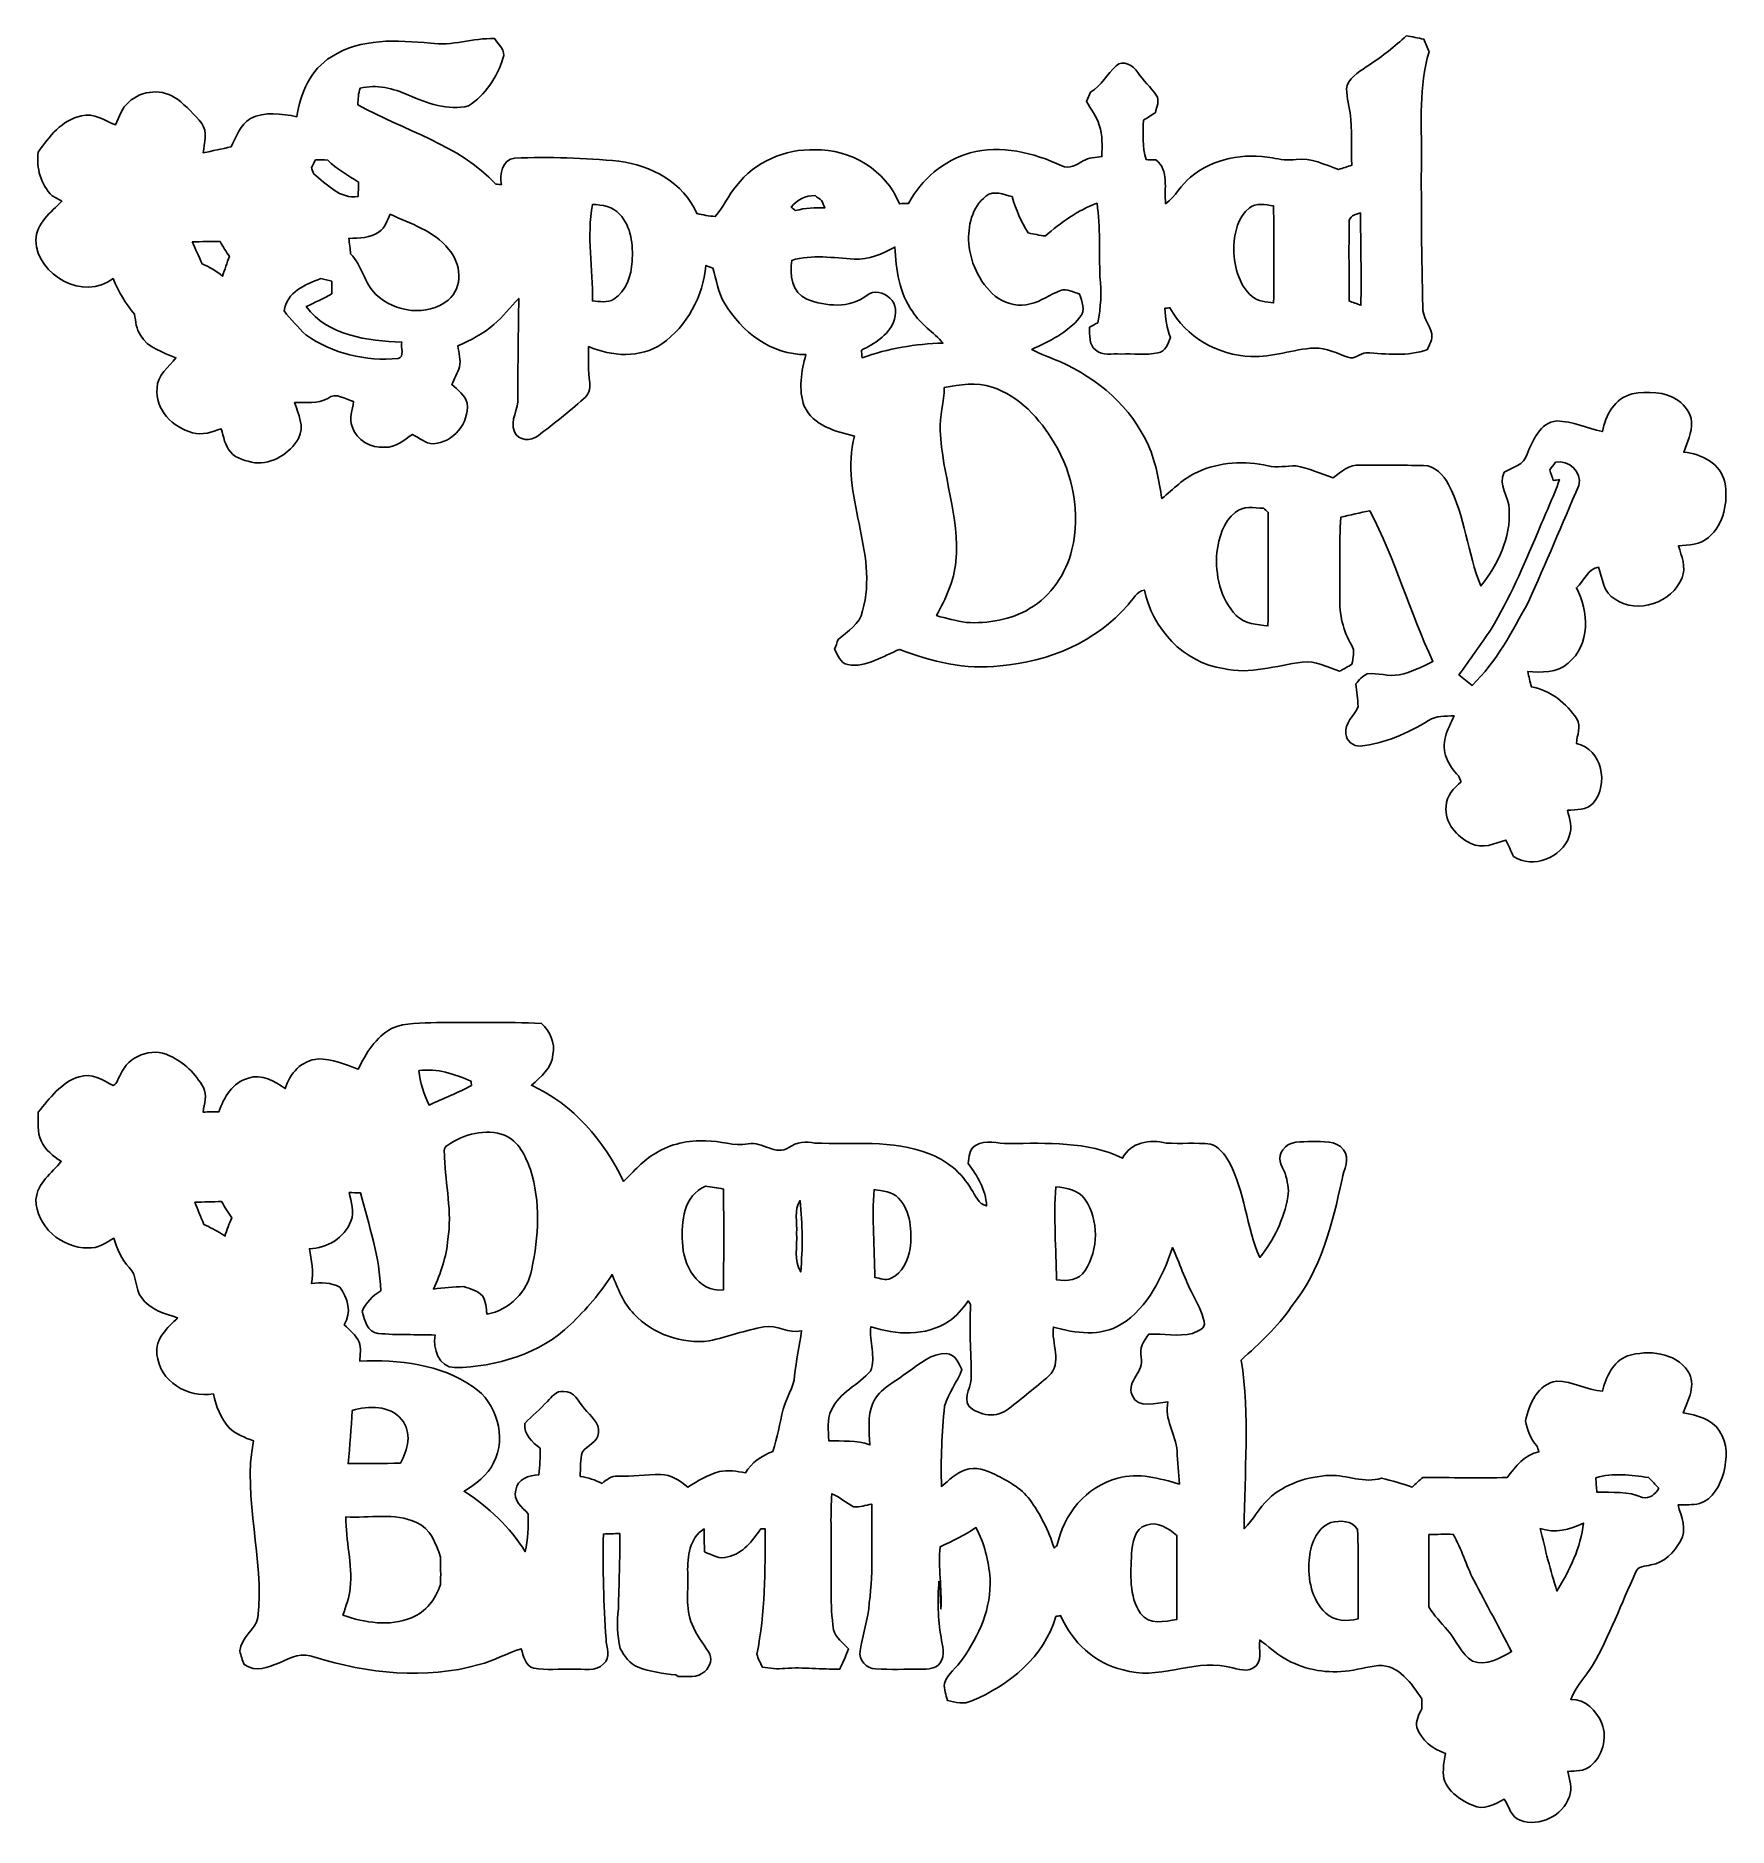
# Model space of a CAD drawing. Header units: centimetres. Extents: x -9.9 to 9.9, y -10.4 to 10.4.
import ezdxf

# ---------------------------------------------------------------- set-up
doc = ezdxf.new("R2010")
doc.units = ezdxf.units.CM
doc.header["$MEASUREMENT"] = 0
doc.layers.add('Camada 1', color=7, linetype='Continuous')

msp = doc.modelspace()

# ---------------------------------------------------------------- linework, layer by layer
at = {"layer": 'Camada 1', "color": 156}
for points, knots in [([(5.68218, 10.08661), (5.83423, 10.18645), (5.97782, 10.29899), (6.11046, 10.42352), (6.11046, 10.42352), (6.17926, 10.41258), (6.24804, 10.39883), (6.31647, 10.38295), (6.31647, 10.38295), (6.33659, 10.33462), (6.35706, 10.28629), (6.3768, 10.23725), (6.3768, 10.23725), (6.2551, 9.83368), (6.29284, 9.40964), (6.28755, 8.99442), (6.28755, 8.99442), (6.28509, 8.41762), (6.29038, 7.84083), (6.30414, 7.26439), (6.30414, 7.26439), (6.29742, 7.14903), (6.38527, 7.05979), (6.40891, 6.95147), (6.40891, 6.95147), (6.41914, 6.88657), (6.3814, 6.82766), (6.35916, 6.76945), (6.35916, 6.76945), (6.13021, 6.68197), (5.88081, 6.719), (5.64232, 6.73135), (5.64232, 6.73135), (5.5693, 6.72429), (5.50932, 6.64562), (5.43243, 6.67914), (5.43243, 6.67914), (5.30506, 6.72324), (5.18195, 6.78956), (5.04331, 6.78568), (5.04331, 6.78568), (4.79354, 6.77367), (4.55436, 6.67278), (4.30247, 6.68796), (4.30247, 6.68796), (3.91688, 6.69924), (3.54507, 6.91444), (3.35808, 7.25487), (3.35808, 7.25487), (3.34327, 7.25311), (3.31364, 7.24958), (3.29881, 7.24746), (3.29881, 7.24746), (3.30658, 7.1321), (3.32387, 7.0164), (3.36373, 6.90703), (3.36373, 6.90703), (3.33516, 6.83541), (3.30694, 6.74511), (3.21944, 6.72853), (3.21944, 6.72853), (3.07728, 6.7017), (2.93088, 6.72253), (2.78729, 6.71617), (2.78729, 6.71617), (2.68887, 6.72324), (2.57352, 6.69254), (2.49273, 6.76485), (2.49273, 6.76485), (2.41087, 6.82483), (2.42639, 6.93878), (2.42005, 7.02768), (2.42005, 7.02768), (2.45215, 7.04532), (2.48462, 7.06296), (2.51741, 7.0806), (2.51741, 7.0806), (2.55763, 7.25699), (2.5608, 7.43902), (2.54387, 7.61824), (2.54387, 7.61824), (2.53188, 7.90363), (2.55164, 8.19008), (2.50966, 8.47372), (2.50966, 8.47372), (2.28528, 8.39187), (2.08808, 8.24688), (1.90853, 8.09166), (1.90853, 8.09166), (1.8408, 8.10012), (1.77411, 8.11212), (1.7085, 8.12765), (1.7085, 8.12765), (1.62243, 8.25676), (1.56774, 8.40281), (1.52011, 8.54957), (1.52011, 8.54957), (1.42205, 8.5732), (1.30493, 8.62894), (1.21532, 8.55486), (1.21532, 8.55486), (1.05056, 8.42821), (1.00259, 8.20278), (1.01635, 8.00558), (1.01635, 8.00558), (1.03716, 7.75652), (1.15992, 7.51275), (1.36136, 7.36141), (1.36136, 7.36141), (1.47109, 7.29896), (1.60548, 7.2584), (1.73036, 7.30037), (1.73036, 7.30037), (1.85844, 7.32754), (1.96391, 7.41009), (2.08421, 7.45666), (2.08421, 7.45666), (2.16041, 7.48347), (2.23378, 7.43691), (2.30504, 7.41503), (2.30504, 7.41503), (2.33186, 7.32966), (2.3809, 7.22277), (2.31069, 7.1448), (2.31069, 7.1448), (2.16675, 6.96524), (1.95262, 6.86435), (1.74871, 6.76909), (1.74871, 6.76909), (1.85349, 6.7123), (1.96639, 6.67349), (2.0761, 6.62763), (2.0761, 6.62763), (2.51812, 6.4329), (2.91217, 6.09706), (3.10797, 5.64832), (3.10797, 5.64832), (3.1951, 5.45358), (3.23179, 5.24191), (3.2646, 5.03237), (3.2646, 5.03237), (3.39972, 5.13961), (3.51825, 5.27368), (3.68087, 5.3407), (3.68087, 5.3407), (3.93593, 5.45889), (4.22909, 5.47652), (4.50144, 5.41301), (4.50144, 5.41301), (4.60869, 5.38656), (4.71769, 5.41513), (4.82599, 5.41372), (4.82599, 5.41372), (4.97521, 5.38621), (5.11493, 5.32236), (5.25885, 5.27543), (5.25885, 5.27543), (5.3541, 5.34034), (5.44724, 5.4363), (5.57318, 5.42254), (5.57318, 5.42254), (5.81942, 5.41901), (6.06602, 5.42113), (6.3126, 5.4176), (6.3126, 5.4176), (6.44666, 5.41372), (6.54437, 5.30577), (6.60364, 5.1957), (6.60364, 5.1957), (6.79767, 4.82599), (6.82342, 4.39773), (6.98076, 4.0146), (6.98076, 4.0146), (7.18043, 4.26437), (7.33, 4.57763), (7.31025, 4.90395), (7.31025, 4.90395), (7.3159, 5.05566), (7.16986, 5.18795), (7.25134, 5.33788), (7.25134, 5.33788), (7.34905, 5.39503), (7.48488, 5.4243), (7.51804, 5.54884), (7.51804, 5.54884), (7.58613, 5.70583), (7.66692, 5.91819), (7.86448, 5.93583), (7.86448, 5.93583), (8.04721, 5.93266), (8.2176, 5.85011), (8.3954, 5.81306), (8.3954, 5.81306), (8.43138, 6.00357), (8.54145, 6.20218), (8.74289, 6.25191), (8.74289, 6.25191), (8.92174, 6.28438), (9.12354, 6.28015), (9.28017, 6.17536), (9.28017, 6.17536), (9.35601, 6.11292), (9.43186, 6.02933), (9.43504, 5.92525), (9.43504, 5.92525), (9.44386, 5.80002), (9.38176, 5.68642), (9.34295, 5.57142), (9.34295, 5.57142), (9.55038, 5.55518), (9.77406, 5.43947), (9.82239, 5.22111), (9.82239, 5.22111), (9.86084, 4.99604), (9.81428, 4.73287), (9.63153, 4.57941), (9.63153, 4.57941), (9.5384, 4.49121), (9.3994, 4.49297), (9.28051, 4.47957), (9.28051, 4.47957), (9.32108, 4.36245), (9.37331, 4.23333), (9.3232, 4.10986), (9.3232, 4.10986), (9.21103, 3.81423), (8.80745, 3.6837), (8.54321, 3.85903), (8.54321, 3.85903), (8.40563, 3.93135), (8.39716, 4.10174), (8.35025, 4.23192), (8.35025, 4.23192), (8.22747, 4.2171), (8.18303, 4.0661), (8.09308, 3.99379), (8.09308, 3.99379), (8.24018, 3.72251), (8.25675, 3.32281), (7.99606, 3.11396), (7.99606, 3.11396), (7.8687, 2.99614), (7.68631, 3.00777), (7.52581, 3.01554), (7.52581, 3.01554), (7.53921, 2.95663), (7.55473, 2.89736), (7.56884, 2.8381), (7.56884, 2.8381), (7.7911, 2.79788), (7.9763, 2.649), (8.09837, 2.4645), (8.09837, 2.4645), (8.15657, 2.37737), (8.09766, 2.274), (8.09271, 2.17981), (8.09271, 2.17981), (8.39364, 2.11208), (8.47441, 1.70285), (8.28957, 1.48378), (8.28957, 1.48378), (8.21407, 1.39805), (8.09271, 1.40899), (7.99007, 1.40088), (7.99007, 1.40088), (8.01088, 1.30245), (8.05144, 1.19839), (8.01088, 1.09889), (8.01088, 1.09889), (7.92268, 0.84701), (7.58859, 0.7112), (7.35894, 0.86218), (7.35894, 0.86218), (7.33142, 0.92674), (7.30179, 0.9906), (7.27145, 1.05339), (7.27145, 1.05339), (7.14199, 1.00965), (6.9991, 0.9458), (6.8654, 1.01177), (6.8654, 1.01177), (6.70277, 1.08866), (6.55355, 1.25659), (6.57472, 1.44709), (6.57472, 1.44709), (6.57895, 1.56632), (6.66433, 1.66017), (6.7504, 1.73284), (6.7504, 1.73284), (6.74263, 1.74978), (6.72747, 1.78399), (6.72007, 1.80092), (6.72007, 1.80092), (6.60118, 1.91487), (6.51544, 2.09267), (6.56872, 2.25707), (6.56872, 2.25707), (6.59058, 2.3428), (6.63397, 2.4204), (6.66855, 2.50155), (6.66855, 2.50155), (6.56802, 2.49519), (6.45936, 2.50401), (6.37222, 2.44474), (6.37222, 2.44474), (6.12775, 2.29763), (5.86034, 2.17735), (5.57388, 2.14806), (5.57388, 2.14806), (5.49344, 2.14207), (5.41267, 2.20909), (5.40878, 2.29022), (5.40878, 2.29022), (5.38726, 2.41687), (5.50791, 2.49977), (5.54955, 2.60772), (5.54955, 2.60772), (5.54777, 2.69662), (5.53049, 2.78411), (5.52343, 2.87267), (5.52343, 2.87267), (5.56365, 2.91535), (5.6, 2.96579), (5.65572, 2.99013), (5.65572, 2.99013), (5.78097, 3.0046), (5.90549, 2.9531), (6.03037, 2.97956), (6.03037, 2.97956), (6.16937, 3.00531), (6.29601, 3.07162), (6.4216, 3.13372), (6.4216, 3.13372), (6.15456, 3.70981), (5.98346, 4.32788), (5.68571, 4.88984), (5.68571, 4.88984), (5.57247, 4.86657), (5.45994, 4.84187), (5.34775, 4.81434), (5.34775, 4.81434), (5.3287, 4.50285), (5.34175, 4.19064), (5.33717, 3.87879), (5.33717, 3.87879), (5.33293, 3.68652), (5.37457, 3.49355), (5.47229, 3.32634), (5.47229, 3.32634), (5.52062, 3.25754), (5.49134, 3.17675), (5.47828, 3.10161), (5.47828, 3.10161), (5.43031, 3.0734), (5.38339, 3.04305), (5.33259, 3.02012), (5.33259, 3.02012), (5.19219, 3.0674), (5.05388, 3.14819), (4.90078, 3.12702), (4.90078, 3.12702), (4.59634, 3.08785), (4.28907, 2.97709), (3.9811, 3.05047), (3.9811, 3.05047), (3.51754, 3.11962), (3.15524, 3.51613), (3.06139, 3.96558), (3.06139, 3.96558), (2.96932, 3.94687), (2.92876, 3.85867), (2.87197, 3.79482), (2.87197, 3.79482), (2.49977, 3.36479), (1.94274, 3.1249), (1.38077, 3.08468), (1.38077, 3.08468), (0.98071, 3.0353), (0.58208, 3.12737), (0.21237, 3.27447), (0.21237, 3.27447), (0.01622, 3.20111), (-0.1718, 3.05681), (-0.3937, 3.09808), (-0.3937, 3.09808), (-0.4826, 3.11431), (-0.5094, 3.20745), (-0.54645, 3.27589), (-0.54645, 3.27589), (-0.53269, 3.31435), (-0.51893, 3.3528), (-0.50517, 3.3909), (-0.50517, 3.3909), (-0.39687, 3.48755), (-0.24977, 3.56622), (-0.22189, 3.72251), (-0.22189, 3.72251), (-0.02645, 4.40372), (-0.49318, 5.07787), (-0.31574, 5.75944), (-0.31574, 5.75944), (-0.53798, 5.81447), (-0.79621, 5.87974), (-0.90028, 6.10904), (-0.90028, 6.10904), (-0.97084, 6.30096), (-0.93486, 6.51722), (-0.88018, 6.70947), (-0.88018, 6.70947), (-1.27952, 6.70489), (-1.63442, 6.97547), (-1.82774, 7.30956), (-1.82774, 7.30956), (-1.90782, 7.43267), (-1.92088, 7.58225), (-1.96639, 7.71806), (-1.96639, 7.71806), (-1.98649, 7.72512), (-2.02671, 7.73923), (-2.04681, 7.74593), (-2.04681, 7.74593), (-2.07926, 7.38998), (-2.26447, 7.04215), (-2.55905, 6.83506), (-2.55905, 6.83506), (-2.81094, 6.66537), (-3.14289, 6.68513), (-3.41171, 6.80332), (-3.41171, 6.80332), (-3.41841, 6.66255), (-3.41524, 6.5218), (-3.39865, 6.38174), (-3.39865, 6.38174), (-3.38878, 6.31119), (-3.41417, 6.23675), (-3.47132, 6.19266), (-3.47132, 6.19266), (-3.64277, 6.04414), (-3.81952, 5.90091), (-4.00085, 5.76438), (-4.00085, 5.76438), (-4.08199, 5.69736), (-4.23298, 5.70159), (-4.27637, 5.81094), (-4.27637, 5.81094), (-4.33069, 5.94535), (-4.22768, 6.07306), (-4.23509, 6.20854), (-4.23509, 6.20854), (-4.23757, 6.59341), (-4.23087, 6.97864), (-4.22521, 7.36316), (-4.22521, 7.36316), (-4.32576, 7.2651), (-4.40548, 7.14728), (-4.5159, 7.05872), (-4.5159, 7.05872), (-4.64007, 6.95184), (-4.78649, 6.87563), (-4.93606, 6.81036), (-4.93606, 6.81036), (-4.92371, 6.72994), (-4.89902, 6.64774), (-4.91489, 6.5659), (-4.91489, 6.5659), (-4.93713, 6.49427), (-4.97521, 6.42902), (-5.00556, 6.36057), (-5.00556, 6.36057), (-4.93713, 6.29673), (-4.85034, 6.23817), (-4.82635, 6.14186), (-4.82635, 6.14186), (-4.8006, 5.91114), (-4.98863, 5.6843), (-5.22076, 5.67055), (-5.22076, 5.67055), (-5.31459, 5.67195), (-5.38514, 5.74004), (-5.46452, 5.7799), (-5.46452, 5.7799), (-5.56083, 5.71112), (-5.6582, 5.62327), (-5.78555, 5.63033), (-5.78555, 5.63033), (-5.94783, 5.61552), (-6.1154, 5.71358), (-6.16691, 5.87021), (-6.16691, 5.87021), (-6.2043, 5.96582), (-6.1595, 6.06565), (-6.1489, 6.16196), (-6.1489, 6.16196), (-6.24662, 6.18559), (-6.35458, 6.27591), (-6.45089, 6.19972), (-6.45089, 6.19972), (-6.56766, 6.12844), (-6.70842, 6.15562), (-6.83753, 6.15068), (-6.83753, 6.15068), (-6.7952, 6.01839), (-6.71512, 5.86916), (-6.79202, 5.73334), (-6.79202, 5.73334), (-6.89363, 5.55837), (-7.09471, 5.42678), (-7.30179, 5.44934), (-7.30179, 5.44934), (-7.40163, 5.47051), (-7.51382, 5.49275), (-7.5826, 5.57494), (-7.5826, 5.57494), (-7.64821, 5.64973), (-7.66585, 5.75098), (-7.6902, 5.84376), (-7.6902, 5.84376), (-7.79814, 5.81094), (-7.9128, 5.76192), (-8.02604, 5.79931), (-8.02604, 5.79931), (-8.25464, 5.85611), (-8.4649, 6.07306), (-8.43915, 6.32071), (-8.43915, 6.32071), (-8.43667, 6.471), (-8.29909, 6.56166), (-8.21936, 6.67349), (-8.21936, 6.67349), (-8.36859, 6.73522), (-8.54568, 6.78602), (-8.63211, 6.9349), (-8.63211, 6.9349), (-8.68115, 7.00722), (-8.68927, 7.09682), (-8.69985, 7.18078), (-8.69985, 7.18078), (-8.80921, 7.3025), (-8.88894, 7.44502), (-8.95067, 7.59566), (-8.95067, 7.59566), (-9.29216, 7.3293), (-9.83544, 7.62775), (-9.85061, 8.04227), (-9.85061, 8.04227), (-9.84532, 8.2437), (-9.67634, 8.36717), (-9.54687, 8.49595), (-9.54687, 8.49595), (-9.58497, 8.51675), (-9.62307, 8.53757), (-9.66082, 8.55802), (-9.66082, 8.55802), (-9.79628, 8.69244), (-9.84567, 8.88259), (-9.82345, 9.06886), (-9.82345, 9.06886), (-9.69645, 9.24806), (-9.54792, 9.44456), (-9.31932, 9.49078), (-9.31932, 9.49078), (-9.17715, 9.53028), (-9.04945, 9.43574), (-8.92421, 9.386), (-8.92421, 9.386), (-8.88153, 9.47913), (-8.84943, 9.58355), (-8.76758, 9.65129), (-8.76758, 9.65129), (-8.618, 9.79311), (-8.36612, 9.81145), (-8.20243, 9.6841), (-8.20243, 9.6841), (-8.09695, 9.60225), (-8.001, 9.507), (-7.91738, 9.40293), (-7.91738, 9.40293), (-7.84895, 9.30098), (-7.88704, 9.17398), (-7.90151, 9.06215), (-7.90151, 9.06215), (-7.79285, 9.0812), (-7.68526, 9.10624), (-7.57695, 9.12953), (-7.57695, 9.12953), (-7.51662, 9.24736), (-7.4736, 9.39023), (-7.35117, 9.45973), (-7.35117, 9.45973), (-7.18431, 9.54475), (-6.98782, 9.51688), (-6.81143, 9.4809), (-6.81143, 9.4809), (-6.77157, 9.75218), (-6.65268, 10.03334), (-6.40715, 10.17869), (-6.40715, 10.17869), (-6.06636, 10.40059), (-5.64127, 10.37272), (-5.25463, 10.3385), (-5.25463, 10.3385), (-5.00308, 10.29757), (-4.75933, 10.40236), (-4.50814, 10.39106), (-4.50814, 10.39106), (-4.46229, 10.32157), (-4.37161, 10.25348), (-4.40972, 10.15964), (-4.40972, 10.15964), (-4.4771, 9.93986), (-4.61892, 9.73631), (-4.80942, 9.60649), (-4.80942, 9.60649), (-5.05037, 9.55357), (-5.29307, 9.63541), (-5.51144, 9.73278), (-5.51144, 9.73278), (-5.68607, 9.81039), (-5.88291, 9.86225), (-6.07306, 9.81216), (-6.07306, 9.81216), (-6.09635, 9.75147), (-6.09494, 9.68551), (-6.10093, 9.6213), (-6.10093, 9.6213), (-5.56294, 9.31967), (-4.92512, 9.15846), (-4.49192, 8.69491), (-4.49192, 8.69491), (-4.47569, 8.69349), (-4.44358, 8.69068), (-4.42736, 8.68962), (-4.42736, 8.68962), (-4.44853, 8.81133), (-4.42277, 8.97995), (-4.27319, 8.9983), (-4.27319, 8.9983), (-3.8682, 9.01382), (-3.46145, 9.00288), (-3.05822, 8.96161), (-3.05822, 8.96161), (-2.68286, 8.91786), (-2.30786, 8.71078), (-2.15123, 8.35307), (-2.15123, 8.35307), (-2.08138, 8.33472), (-2.00907, 8.3259), (-1.9371, 8.31779), (-1.9371, 8.31779), (-1.84114, 8.42821), (-1.78152, 8.56332), (-1.6905, 8.67692), (-1.6905, 8.67692), (-1.47672, 8.95385), (-1.12323, 9.11013), (-0.7754, 9.09567), (-0.7754, 9.09567), (-0.36125, 9.10872), (0.05326, 8.85578), (0.20742, 8.46701), (0.20742, 8.46701), (0.23424, 8.46807), (0.28821, 8.47019), (0.31503, 8.47124), (0.31503, 8.47124), (0.46531, 8.751), (0.72424, 8.97395), (1.03222, 9.05968), (1.03222, 9.05968), (1.39171, 9.15634), (1.76847, 9.06285), (2.09832, 8.90975), (2.09832, 8.90975), (2.18617, 8.86071), (2.27329, 8.92704), (2.3495, 8.96619), (2.3495, 8.96619), (2.4144, 9.00782), (2.49273, 9.00747), (2.5668, 9.01734), (2.5668, 9.01734), (2.56645, 9.13906), (2.57774, 9.26535), (2.53646, 9.38212), (2.53646, 9.38212), (2.50542, 9.48443), (2.43592, 9.56768), (2.38548, 9.66011), (2.38548, 9.66011), (2.40171, 9.6961), (2.41828, 9.73172), (2.43521, 9.7677), (2.43521, 9.7677), (2.56399, 9.83967), (2.62325, 9.98078), (2.73261, 10.07321), (2.73261, 10.07321), (2.81235, 10.15047), (2.93441, 10.07638), (2.98414, 9.99807), (2.98414, 9.99807), (3.04587, 9.90141), (3.13443, 9.82591), (3.19899, 9.73172), (3.19899, 9.73172), (3.24555, 9.66998), (3.20075, 9.59414), (3.19017, 9.52782), (3.19017, 9.52782), (3.14325, 9.49854), (3.09633, 9.4689), (3.04906, 9.43997), (3.04906, 9.43997), (3.04977, 9.28687), (3.03176, 9.12883), (3.08151, 8.98066), (3.08151, 8.98066), (3.10973, 8.98031), (3.16547, 8.9796), (3.19334, 8.97925), (3.19334, 8.97925), (3.35667, 8.85613), (3.28612, 8.64093), (3.30904, 8.46772), (3.30904, 8.46772), (3.42406, 8.55415), (3.48755, 8.68927), (3.59974, 8.77851), (3.59974, 8.77851), (3.86045, 8.99406), (4.22344, 9.06497), (4.55188, 9.00041), (4.55188, 9.00041), (4.6429, 8.98313), (4.73569, 8.96972), (4.82881, 8.98207), (4.82881, 8.98207), (5.00238, 9.00677), (5.1622, 8.92174), (5.32129, 8.8667), (5.32129, 8.8667), (5.37245, 8.8833), (5.42395, 8.89917), (5.4758, 8.91469), (5.4758, 8.91469), (5.46981, 9.11824), (5.4864, 9.32285), (5.45711, 9.52535), (5.45711, 9.52535), (5.44653, 9.63224), (5.40278, 9.73737), (5.42149, 9.84637), (5.42149, 9.84637), (5.46981, 9.95997), (5.58694, 10.01783), (5.68218, 10.08661)], [0, 0, 0, 0, 0.00526316, 0.00526316, 0.00526316, 0.00526316, 0.01052632, 0.01052632, 0.01052632, 0.01052632, 0.01578947, 0.01578947, 0.01578947, 0.01578947, 0.02105263, 0.02105263, 0.02105263, 0.02105263, 0.02631579, 0.02631579, 0.02631579, 0.02631579, 0.03157895, 0.03157895, 0.03157895, 0.03157895, 0.03684211, 0.03684211, 0.03684211, 0.03684211, 0.04210526, 0.04210526, 0.04210526, 0.04210526, 0.04736842, 0.04736842, 0.04736842, 0.04736842, 0.05263158, 0.05263158, 0.05263158, 0.05263158, 0.05789474, 0.05789474, 0.05789474, 0.05789474, 0.06315789, 0.06315789, 0.06315789, 0.06315789, 0.06842105, 0.06842105, 0.06842105, 0.06842105, 0.07368421, 0.07368421, 0.07368421, 0.07368421, 0.07894737, 0.07894737, 0.07894737, 0.07894737, 0.08421053, 0.08421053, 0.08421053, 0.08421053, 0.08947368, 0.08947368, 0.08947368, 0.08947368, 0.09473684, 0.09473684, 0.09473684, 0.09473684, 0.1, 0.1, 0.1, 0.1, 0.10526316, 0.10526316, 0.10526316, 0.10526316, 0.11052632, 0.11052632, 0.11052632, 0.11052632, 0.11578947, 0.11578947, 0.11578947, 0.11578947, 0.12105263, 0.12105263, 0.12105263, 0.12105263, 0.12631579, 0.12631579, 0.12631579, 0.12631579, 0.13157895, 0.13157895, 0.13157895, 0.13157895, 0.13684211, 0.13684211, 0.13684211, 0.13684211, 0.14210526, 0.14210526, 0.14210526, 0.14210526, 0.14736842, 0.14736842, 0.14736842, 0.14736842, 0.15263158, 0.15263158, 0.15263158, 0.15263158, 0.15789474, 0.15789474, 0.15789474, 0.15789474, 0.16315789, 0.16315789, 0.16315789, 0.16315789, 0.16842105, 0.16842105, 0.16842105, 0.16842105, 0.17368421, 0.17368421, 0.17368421, 0.17368421, 0.17894737, 0.17894737, 0.17894737, 0.17894737, 0.18421053, 0.18421053, 0.18421053, 0.18421053, 0.18947368, 0.18947368, 0.18947368, 0.18947368, 0.19473684, 0.19473684, 0.19473684, 0.19473684, 0.2, 0.2, 0.2, 0.2, 0.20526316, 0.20526316, 0.20526316, 0.20526316, 0.21052632, 0.21052632, 0.21052632, 0.21052632, 0.21578947, 0.21578947, 0.21578947, 0.21578947, 0.22105263, 0.22105263, 0.22105263, 0.22105263, 0.22631579, 0.22631579, 0.22631579, 0.22631579, 0.23157895, 0.23157895, 0.23157895, 0.23157895, 0.23684211, 0.23684211, 0.23684211, 0.23684211, 0.24210526, 0.24210526, 0.24210526, 0.24210526, 0.24736842, 0.24736842, 0.24736842, 0.24736842, 0.25263158, 0.25263158, 0.25263158, 0.25263158, 0.25789474, 0.25789474, 0.25789474, 0.25789474, 0.26315789, 0.26315789, 0.26315789, 0.26315789, 0.26842105, 0.26842105, 0.26842105, 0.26842105, 0.27368421, 0.27368421, 0.27368421, 0.27368421, 0.27894737, 0.27894737, 0.27894737, 0.27894737, 0.28421053, 0.28421053, 0.28421053, 0.28421053, 0.28947368, 0.28947368, 0.28947368, 0.28947368, 0.29473684, 0.29473684, 0.29473684, 0.29473684, 0.3, 0.3, 0.3, 0.3, 0.30526316, 0.30526316, 0.30526316, 0.30526316, 0.31052632, 0.31052632, 0.31052632, 0.31052632, 0.31578947, 0.31578947, 0.31578947, 0.31578947, 0.32105263, 0.32105263, 0.32105263, 0.32105263, 0.32631579, 0.32631579, 0.32631579, 0.32631579, 0.33157895, 0.33157895, 0.33157895, 0.33157895, 0.33684211, 0.33684211, 0.33684211, 0.33684211, 0.34210526, 0.34210526, 0.34210526, 0.34210526, 0.34736842, 0.34736842, 0.34736842, 0.34736842, 0.35263158, 0.35263158, 0.35263158, 0.35263158, 0.35789474, 0.35789474, 0.35789474, 0.35789474, 0.36315789, 0.36315789, 0.36315789, 0.36315789, 0.36842105, 0.36842105, 0.36842105, 0.36842105, 0.37368421, 0.37368421, 0.37368421, 0.37368421, 0.37894737, 0.37894737, 0.37894737, 0.37894737, 0.38421053, 0.38421053, 0.38421053, 0.38421053, 0.38947368, 0.38947368, 0.38947368, 0.38947368, 0.39473684, 0.39473684, 0.39473684, 0.39473684, 0.4, 0.4, 0.4, 0.4, 0.40526316, 0.40526316, 0.40526316, 0.40526316, 0.41052632, 0.41052632, 0.41052632, 0.41052632, 0.41578947, 0.41578947, 0.41578947, 0.41578947, 0.42105263, 0.42105263, 0.42105263, 0.42105263, 0.42631579, 0.42631579, 0.42631579, 0.42631579, 0.43157895, 0.43157895, 0.43157895, 0.43157895, 0.43684211, 0.43684211, 0.43684211, 0.43684211, 0.44210526, 0.44210526, 0.44210526, 0.44210526, 0.44736842, 0.44736842, 0.44736842, 0.44736842, 0.45263158, 0.45263158, 0.45263158, 0.45263158, 0.45789474, 0.45789474, 0.45789474, 0.45789474, 0.46315789, 0.46315789, 0.46315789, 0.46315789, 0.46842105, 0.46842105, 0.46842105, 0.46842105, 0.47368421, 0.47368421, 0.47368421, 0.47368421, 0.47894737, 0.47894737, 0.47894737, 0.47894737, 0.48421053, 0.48421053, 0.48421053, 0.48421053, 0.48947368, 0.48947368, 0.48947368, 0.48947368, 0.49473684, 0.49473684, 0.49473684, 0.49473684, 0.5, 0.5, 0.5, 0.5, 0.50526316, 0.50526316, 0.50526316, 0.50526316, 0.51052632, 0.51052632, 0.51052632, 0.51052632, 0.51578947, 0.51578947, 0.51578947, 0.51578947, 0.52105263, 0.52105263, 0.52105263, 0.52105263, 0.52631579, 0.52631579, 0.52631579, 0.52631579, 0.53157895, 0.53157895, 0.53157895, 0.53157895, 0.53684211, 0.53684211, 0.53684211, 0.53684211, 0.54210526, 0.54210526, 0.54210526, 0.54210526, 0.54736842, 0.54736842, 0.54736842, 0.54736842, 0.55263158, 0.55263158, 0.55263158, 0.55263158, 0.55789474, 0.55789474, 0.55789474, 0.55789474, 0.56315789, 0.56315789, 0.56315789, 0.56315789, 0.56842105, 0.56842105, 0.56842105, 0.56842105, 0.57368421, 0.57368421, 0.57368421, 0.57368421, 0.57894737, 0.57894737, 0.57894737, 0.57894737, 0.58421053, 0.58421053, 0.58421053, 0.58421053, 0.58947368, 0.58947368, 0.58947368, 0.58947368, 0.59473684, 0.59473684, 0.59473684, 0.59473684, 0.6, 0.6, 0.6, 0.6, 0.60526316, 0.60526316, 0.60526316, 0.60526316, 0.61052632, 0.61052632, 0.61052632, 0.61052632, 0.61578947, 0.61578947, 0.61578947, 0.61578947, 0.62105263, 0.62105263, 0.62105263, 0.62105263, 0.62631579, 0.62631579, 0.62631579, 0.62631579, 0.63157895, 0.63157895, 0.63157895, 0.63157895, 0.63684211, 0.63684211, 0.63684211, 0.63684211, 0.64210526, 0.64210526, 0.64210526, 0.64210526, 0.64736842, 0.64736842, 0.64736842, 0.64736842, 0.65263158, 0.65263158, 0.65263158, 0.65263158, 0.65789474, 0.65789474, 0.65789474, 0.65789474, 0.66315789, 0.66315789, 0.66315789, 0.66315789, 0.66842105, 0.66842105, 0.66842105, 0.66842105, 0.67368421, 0.67368421, 0.67368421, 0.67368421, 0.67894737, 0.67894737, 0.67894737, 0.67894737, 0.68421053, 0.68421053, 0.68421053, 0.68421053, 0.68947368, 0.68947368, 0.68947368, 0.68947368, 0.69473684, 0.69473684, 0.69473684, 0.69473684, 0.7, 0.7, 0.7, 0.7, 0.70526316, 0.70526316, 0.70526316, 0.70526316, 0.71052632, 0.71052632, 0.71052632, 0.71052632, 0.71578947, 0.71578947, 0.71578947, 0.71578947, 0.72105263, 0.72105263, 0.72105263, 0.72105263, 0.72631579, 0.72631579, 0.72631579, 0.72631579, 0.73157895, 0.73157895, 0.73157895, 0.73157895, 0.73684211, 0.73684211, 0.73684211, 0.73684211, 0.74210526, 0.74210526, 0.74210526, 0.74210526, 0.74736842, 0.74736842, 0.74736842, 0.74736842, 0.75263158, 0.75263158, 0.75263158, 0.75263158, 0.75789474, 0.75789474, 0.75789474, 0.75789474, 0.76315789, 0.76315789, 0.76315789, 0.76315789, 0.76842105, 0.76842105, 0.76842105, 0.76842105, 0.77368421, 0.77368421, 0.77368421, 0.77368421, 0.77894737, 0.77894737, 0.77894737, 0.77894737, 0.78421053, 0.78421053, 0.78421053, 0.78421053, 0.78947368, 0.78947368, 0.78947368, 0.78947368, 0.79473684, 0.79473684, 0.79473684, 0.79473684, 0.8, 0.8, 0.8, 0.8, 0.80526316, 0.80526316, 0.80526316, 0.80526316, 0.81052632, 0.81052632, 0.81052632, 0.81052632, 0.81578947, 0.81578947, 0.81578947, 0.81578947, 0.82105263, 0.82105263, 0.82105263, 0.82105263, 0.82631579, 0.82631579, 0.82631579, 0.82631579, 0.83157895, 0.83157895, 0.83157895, 0.83157895, 0.83684211, 0.83684211, 0.83684211, 0.83684211, 0.84210526, 0.84210526, 0.84210526, 0.84210526, 0.84736842, 0.84736842, 0.84736842, 0.84736842, 0.85263158, 0.85263158, 0.85263158, 0.85263158, 0.85789474, 0.85789474, 0.85789474, 0.85789474, 0.86315789, 0.86315789, 0.86315789, 0.86315789, 0.86842105, 0.86842105, 0.86842105, 0.86842105, 0.87368421, 0.87368421, 0.87368421, 0.87368421, 0.87894737, 0.87894737, 0.87894737, 0.87894737, 0.88421053, 0.88421053, 0.88421053, 0.88421053, 0.88947368, 0.88947368, 0.88947368, 0.88947368, 0.89473684, 0.89473684, 0.89473684, 0.89473684, 0.9, 0.9, 0.9, 0.9, 0.90526316, 0.90526316, 0.90526316, 0.90526316, 0.91052632, 0.91052632, 0.91052632, 0.91052632, 0.91578947, 0.91578947, 0.91578947, 0.91578947, 0.92105263, 0.92105263, 0.92105263, 0.92105263, 0.92631579, 0.92631579, 0.92631579, 0.92631579, 0.93157895, 0.93157895, 0.93157895, 0.93157895, 0.93684211, 0.93684211, 0.93684211, 0.93684211, 0.94210526, 0.94210526, 0.94210526, 0.94210526, 0.94736842, 0.94736842, 0.94736842, 0.94736842, 0.95263158, 0.95263158, 0.95263158, 0.95263158, 0.95789474, 0.95789474, 0.95789474, 0.95789474, 0.96315789, 0.96315789, 0.96315789, 0.96315789, 0.96842105, 0.96842105, 0.96842105, 0.96842105, 0.97368421, 0.97368421, 0.97368421, 0.97368421, 0.97894737, 0.97894737, 0.97894737, 0.97894737, 0.98421053, 0.98421053, 0.98421053, 0.98421053, 0.98947368, 0.98947368, 0.98947368, 0.98947368, 1, 1, 1, 1]), ([(-6.59377, 8.97784), (-6.59377, 8.97784), (-6.59377, 8.97784), (-6.59377, 8.97784), (-6.59377, 8.97784), (-6.60541, 8.95561), (-6.62869, 8.9108), (-6.64033, 8.88858), (-6.64033, 8.88858), (-6.63363, 8.87024), (-6.62023, 8.8332), (-6.61353, 8.8145), (-6.61353, 8.8145), (-6.46253, 8.69597), (-6.30765, 8.5164), (-6.09599, 8.55274), (-6.09599, 8.55274), (-6.09423, 8.60813), (-6.09247, 8.66316), (-6.09106, 8.71855), (-6.09106, 8.71855), (-6.21347, 8.80074), (-6.34717, 8.86882), (-6.45089, 8.97643), (-6.45089, 8.97643), (-6.49851, 8.97678), (-6.54614, 8.97748), (-6.59377, 8.97784)], [0, 0, 0, 0, 0.125, 0.125, 0.125, 0.125, 0.25, 0.25, 0.25, 0.25, 0.375, 0.375, 0.375, 0.375, 0.5, 0.5, 0.5, 0.5, 0.625, 0.625, 0.625, 0.625, 0.75, 0.75, 0.75, 0.75, 1, 1, 1, 1]), ([(-1.05268, 8.42891), (-1.05268, 8.42891), (-1.05268, 8.42891), (-1.05268, 8.42891), (-1.05268, 8.42891), (-1.04034, 8.41833), (-1.01494, 8.39787), (-1.00259, 8.38729), (-1.00259, 8.38729), (-0.89146, 8.41939), (-0.7754, 8.42009), (-0.66075, 8.41903), (-0.66075, 8.41903), (-0.67027, 8.44091), (-0.68862, 8.48465), (-0.69814, 8.50652), (-0.69814, 8.50652), (-0.7172, 8.52028), (-0.75494, 8.54745), (-0.77399, 8.5612), (-0.77399, 8.5612), (-0.88688, 8.56826), (-0.97895, 8.50793), (-1.05268, 8.42891)], [0, 0, 0, 0, 0.14285714, 0.14285714, 0.14285714, 0.14285714, 0.28571429, 0.28571429, 0.28571429, 0.28571429, 0.42857143, 0.42857143, 0.42857143, 0.42857143, 0.57142857, 0.57142857, 0.57142857, 0.57142857, 0.71428571, 0.71428571, 0.71428571, 0.71428571, 1, 1, 1, 1]), ([(-3.36761, 7.33424), (-3.36761, 7.33424), (-3.36761, 7.33424), (-3.36761, 7.33424), (-3.36761, 7.33424), (-3.28507, 7.33142), (-3.19298, 7.30673), (-3.11784, 7.354), (-3.11784, 7.354), (-2.97497, 7.45101), (-2.91253, 7.62881), (-2.90547, 7.79497), (-2.90547, 7.79497), (-2.89418, 7.98547), (-2.91253, 8.19996), (-3.05047, 8.34495), (-3.05047, 8.34495), (-3.12807, 8.43667), (-3.25366, 8.45466), (-3.3662, 8.45855), (-3.3662, 8.45855), (-3.43958, 8.08848), (-3.35667, 7.70854), (-3.36761, 7.33424)], [0, 0, 0, 0, 0.14285714, 0.14285714, 0.14285714, 0.14285714, 0.28571429, 0.28571429, 0.28571429, 0.28571429, 0.42857143, 0.42857143, 0.42857143, 0.42857143, 0.57142857, 0.57142857, 0.57142857, 0.57142857, 0.71428571, 0.71428571, 0.71428571, 0.71428571, 1, 1, 1, 1]), ([(4.28378, 8.41869), (4.28378, 8.41869), (4.28378, 8.41869), (4.28378, 8.41869), (4.28378, 8.41869), (4.15149, 8.3132), (4.11091, 8.13329), (4.10386, 7.97207), (4.10386, 7.97207), (4.09857, 7.76181), (4.15113, 7.52897), (4.31694, 7.38611), (4.31694, 7.38611), (4.3836, 7.32296), (4.48203, 7.32754), (4.56671, 7.31166), (4.56671, 7.31166), (4.56952, 7.68879), (4.57234, 8.06626), (4.56494, 8.44337), (4.56494, 8.44337), (4.4718, 8.45326), (4.36455, 8.4843), (4.28378, 8.41869)], [0, 0, 0, 0, 0.14285714, 0.14285714, 0.14285714, 0.14285714, 0.28571429, 0.28571429, 0.28571429, 0.28571429, 0.42857143, 0.42857143, 0.42857143, 0.42857143, 0.57142857, 0.57142857, 0.57142857, 0.57142857, 0.71428571, 0.71428571, 0.71428571, 0.71428571, 1, 1, 1, 1]), ([(5.44795, 8.24406), (5.44795, 8.24406), (5.44795, 8.24406), (5.44795, 8.24406), (5.44795, 8.24406), (5.44018, 7.94103), (5.44795, 7.63763), (5.44512, 7.33424), (5.44512, 7.33424), (5.49063, 7.31731), (5.53685, 7.30074), (5.58305, 7.28415), (5.58305, 7.28415), (5.59082, 7.64292), (5.57954, 8.0017), (5.57776, 8.36048), (5.57776, 8.36048), (5.52026, 8.34284), (5.4356, 8.32202), (5.44795, 8.24406)], [0, 0, 0, 0, 0.16666667, 0.16666667, 0.16666667, 0.16666667, 0.33333333, 0.33333333, 0.33333333, 0.33333333, 0.5, 0.5, 0.5, 0.5, 0.66666667, 0.66666667, 0.66666667, 0.66666667, 1, 1, 1, 1]), ([(-5.72487, 8.34566), (-5.72487, 8.34566), (-5.72487, 8.34566), (-5.72487, 8.34566), (-5.72487, 8.34566), (-5.75768, 8.27263), (-5.78131, 8.18797), (-5.85045, 8.13964), (-5.85045, 8.13964), (-5.95207, 8.0645), (-6.08471, 8.06802), (-6.20501, 8.06344), (-6.20501, 8.06344), (-6.19724, 8.00347), (-6.19019, 7.94314), (-6.18384, 7.88282), (-6.18384, 7.88282), (-6.04697, 7.74912), (-6.02862, 7.54133), (-5.89068, 7.40974), (-5.89068, 7.40974), (-5.66949, 7.20478), (-5.29307, 7.14375), (-5.04966, 7.34484), (-5.04966, 7.34484), (-4.86657, 7.48911), (-4.89725, 7.77945), (-5.04401, 7.93891), (-5.04401, 7.93891), (-5.21299, 8.15622), (-5.48781, 8.2303), (-5.72487, 8.34566)], [0, 0, 0, 0, 0.11111111, 0.11111111, 0.11111111, 0.11111111, 0.22222222, 0.22222222, 0.22222222, 0.22222222, 0.33333333, 0.33333333, 0.33333333, 0.33333333, 0.44444444, 0.44444444, 0.44444444, 0.44444444, 0.55555556, 0.55555556, 0.55555556, 0.55555556, 0.66666667, 0.66666667, 0.66666667, 0.66666667, 0.77777778, 0.77777778, 0.77777778, 0.77777778, 1, 1, 1, 1]), ([(-8.02887, 8.02286), (-8.02887, 8.02286), (-8.02887, 8.02286), (-8.02887, 8.02286), (-8.02887, 8.02286), (-7.99076, 7.93714), (-7.9516, 7.85176), (-7.91351, 7.76605), (-7.91351, 7.76605), (-7.82672, 7.73253), (-7.7477, 7.68278), (-7.67679, 7.62282), (-7.67679, 7.62282), (-7.65069, 7.70008), (-7.62353, 7.77699), (-7.59636, 7.85424), (-7.59636, 7.85424), (-7.63481, 7.91033), (-7.67115, 7.96783), (-7.70466, 8.0271), (-7.70466, 8.0271), (-7.81261, 8.02745), (-7.92091, 8.0264), (-8.02887, 8.02286)], [0, 0, 0, 0, 0.14285714, 0.14285714, 0.14285714, 0.14285714, 0.28571429, 0.28571429, 0.28571429, 0.28571429, 0.42857143, 0.42857143, 0.42857143, 0.42857143, 0.57142857, 0.57142857, 0.57142857, 0.57142857, 0.71428571, 0.71428571, 0.71428571, 0.71428571, 1, 1, 1, 1]), ([(-0.31891, 7.82214), (-0.31891, 7.82214), (-0.31891, 7.82214), (-0.31891, 7.82214), (-0.31891, 7.82214), (-0.56091, 7.83554), (-0.80856, 7.87964), (-1.04563, 7.80767), (-1.04563, 7.80767), (-1.07102, 7.63905), (-1.04705, 7.42879), (-0.86854, 7.35434), (-0.86854, 7.35434), (-0.64735, 7.27004), (-0.36547, 7.24322), (-0.16932, 7.40127), (-0.16932, 7.40127), (-0.08924, 7.46794), (0.02716, 7.43444), (0.09525, 7.36669), (0.09525, 7.36669), (0.18062, 7.30355), (0.17356, 7.17868), (0.1404, 7.08907), (0.1404, 7.08907), (0.07338, 6.92784), (-0.08607, 6.83506), (-0.23529, 6.76063), (-0.23529, 6.76063), (-0.23283, 6.7384), (-0.22825, 6.6943), (-0.22613, 6.67208), (-0.22613, 6.67208), (0.0762, 6.78074), (0.39616, 6.83577), (0.7172, 6.84281), (0.7172, 6.84281), (0.60501, 6.97052), (0.45507, 7.06225), (0.36335, 7.20794), (0.36335, 7.20794), (0.20319, 7.42562), (0.16898, 7.70042), (0.15628, 7.9629), (0.15628, 7.9629), (0.00987, 7.88351), (-0.14851, 7.81156), (-0.31891, 7.82214)], [0, 0, 0, 0, 0.07692308, 0.07692308, 0.07692308, 0.07692308, 0.15384615, 0.15384615, 0.15384615, 0.15384615, 0.23076923, 0.23076923, 0.23076923, 0.23076923, 0.30769231, 0.30769231, 0.30769231, 0.30769231, 0.38461538, 0.38461538, 0.38461538, 0.38461538, 0.46153846, 0.46153846, 0.46153846, 0.46153846, 0.53846154, 0.53846154, 0.53846154, 0.53846154, 0.61538462, 0.61538462, 0.61538462, 0.61538462, 0.69230769, 0.69230769, 0.69230769, 0.69230769, 0.76923077, 0.76923077, 0.76923077, 0.76923077, 0.84615385, 0.84615385, 0.84615385, 0.84615385, 1, 1, 1, 1]), ([(-6.95924, 7.21924), (-6.95924, 7.21924), (-6.95924, 7.21924), (-6.95924, 7.21924), (-6.95924, 7.21924), (-6.88304, 7.1187), (-6.79309, 7.0298), (-6.7063, 6.93844), (-6.7063, 6.93844), (-6.39692, 6.72076), (-6.00604, 6.6301), (-5.63174, 6.66326), (-5.63174, 6.66326), (-5.55059, 6.68301), (-5.60175, 6.79379), (-5.5894, 6.85517), (-5.5894, 6.85517), (-5.98487, 6.87034), (-6.44771, 6.92502), (-6.70136, 7.26827), (-6.70136, 7.26827), (-6.60188, 7.31943), (-6.4971, 7.36035), (-6.4015, 7.4189), (-6.4015, 7.4189), (-6.40221, 7.45559), (-6.40362, 7.52863), (-6.40467, 7.56496), (-6.40467, 7.56496), (-6.4463, 7.57624), (-6.48828, 7.58613), (-6.53062, 7.59424), (-6.53062, 7.59424), (-6.71159, 7.52934), (-6.9282, 7.43479), (-6.95924, 7.21924)], [0, 0, 0, 0, 0.1, 0.1, 0.1, 0.1, 0.2, 0.2, 0.2, 0.2, 0.3, 0.3, 0.3, 0.3, 0.4, 0.4, 0.4, 0.4, 0.5, 0.5, 0.5, 0.5, 0.6, 0.6, 0.6, 0.6, 0.7, 0.7, 0.7, 0.7, 0.8, 0.8, 0.8, 0.8, 1, 1, 1, 1]), ([(0.7306, 6.32707), (0.7306, 6.32707), (0.7306, 6.32707), (0.7306, 6.32707), (0.7306, 6.32707), (0.72848, 6.15772), (0.67486, 5.99334), (0.68367, 5.82329), (0.68367, 5.82329), (0.70309, 5.31071), (0.91369, 4.81682), (0.86501, 4.29965), (0.86501, 4.29965), (0.84878, 4.07246), (0.74365, 3.86644), (0.64065, 3.66783), (0.64065, 3.66783), (0.75388, 3.63466), (0.86959, 3.60961), (0.98565, 3.58739), (0.98565, 3.58739), (1.23966, 3.57716), (1.50459, 3.61667), (1.72473, 3.74967), (1.72473, 3.74967), (1.9752, 3.89819), (2.15089, 4.15748), (2.21755, 4.43864), (2.21755, 4.43864), (2.31951, 4.8581), (2.23519, 5.31354), (2.01117, 5.68006), (2.01117, 5.68006), (1.84467, 5.96229), (1.60619, 6.22687), (1.28658, 6.33129), (1.28658, 6.33129), (1.10596, 6.39339), (0.91334, 6.35669), (0.7306, 6.32707)], [0, 0, 0, 0, 0.09090909, 0.09090909, 0.09090909, 0.09090909, 0.18181818, 0.18181818, 0.18181818, 0.18181818, 0.27272727, 0.27272727, 0.27272727, 0.27272727, 0.36363636, 0.36363636, 0.36363636, 0.36363636, 0.45454545, 0.45454545, 0.45454545, 0.45454545, 0.54545455, 0.54545455, 0.54545455, 0.54545455, 0.63636364, 0.63636364, 0.63636364, 0.63636364, 0.72727273, 0.72727273, 0.72727273, 0.72727273, 0.81818182, 0.81818182, 0.81818182, 0.81818182, 1, 1, 1, 1]), ([(7.8493, 5.45429), (7.8493, 5.45429), (7.8493, 5.45429), (7.8493, 5.45429), (7.8493, 5.45429), (7.82672, 5.425), (7.80413, 5.39608), (7.78228, 5.3668), (7.78228, 5.3668), (7.79604, 5.32553), (7.80979, 5.28425), (7.82389, 5.24298), (7.82389, 5.24298), (7.84189, 5.24544), (7.87822, 5.25039), (7.89622, 5.25285), (7.89622, 5.25285), (7.82389, 5.03907), (7.72266, 4.83729), (7.63869, 4.62808), (7.63869, 4.62808), (7.48135, 4.24532), (7.30956, 3.86679), (7.09894, 3.50979), (7.09894, 3.50979), (6.97864, 3.32987), (6.85024, 3.15595), (6.7257, 2.97921), (6.7257, 2.97921), (6.77367, 2.93441), (6.82483, 2.89243), (6.87882, 2.85467), (6.87882, 2.85467), (7.16421, 3.12807), (7.34552, 3.48509), (7.53392, 3.82693), (7.53392, 3.82693), (7.73606, 4.27743), (7.92656, 4.73287), (8.12305, 5.18583), (8.12305, 5.18583), (8.16186, 5.34175), (8.00593, 5.48815), (7.8493, 5.45429)], [0, 0, 0, 0, 0.08333333, 0.08333333, 0.08333333, 0.08333333, 0.16666667, 0.16666667, 0.16666667, 0.16666667, 0.25, 0.25, 0.25, 0.25, 0.33333333, 0.33333333, 0.33333333, 0.33333333, 0.41666667, 0.41666667, 0.41666667, 0.41666667, 0.5, 0.5, 0.5, 0.5, 0.58333333, 0.58333333, 0.58333333, 0.58333333, 0.66666667, 0.66666667, 0.66666667, 0.66666667, 0.75, 0.75, 0.75, 0.75, 0.83333333, 0.83333333, 0.83333333, 0.83333333, 1, 1, 1, 1]), ([(4.12043, 4.8715), (4.12043, 4.8715), (4.12043, 4.8715), (4.12043, 4.8715), (4.12043, 4.8715), (3.97898, 4.76037), (3.92852, 4.57588), (3.9063, 4.40513), (3.9063, 4.40513), (3.88301, 4.14513), (3.94687, 3.86362), (4.12996, 3.6703), (4.12996, 3.6703), (4.22733, 3.57258), (4.37127, 3.56093), (4.50074, 3.54858), (4.50074, 3.54858), (4.50778, 3.98921), (4.50179, 4.43018), (4.50356, 4.87079), (4.50356, 4.87079), (4.4898, 4.88314), (4.46298, 4.90748), (4.44923, 4.91949), (4.44923, 4.91949), (4.33951, 4.9209), (4.21075, 4.95194), (4.12043, 4.8715)], [0, 0, 0, 0, 0.125, 0.125, 0.125, 0.125, 0.25, 0.25, 0.25, 0.25, 0.375, 0.375, 0.375, 0.375, 0.5, 0.5, 0.5, 0.5, 0.625, 0.625, 0.625, 0.625, 0.75, 0.75, 0.75, 0.75, 1, 1, 1, 1]), ([(-5.70688, -1.14087), (-5.54355, -1.06749), (-5.35905, -1.08444), (-5.18478, -1.0728), (-5.18478, -1.0728), (-4.77697, -1.07526), (-4.36845, -1.06291), (-3.96063, -1.08303), (-3.96063, -1.08303), (-3.86362, -1.17686), (-3.7973, -1.30739), (-3.82905, -1.44568), (-3.82905, -1.44568), (-3.83892, -1.60548), (-3.97016, -1.70497), (-4.07775, -1.8041), (-4.07775, -1.8041), (-3.59268, -2.02459), (-3.23144, -2.45075), (-3.00496, -2.92452), (-3.00496, -2.92452), (-2.88571, -2.80811), (-2.77671, -2.67687), (-2.63031, -2.59326), (-2.63031, -2.59326), (-2.45638, -2.48603), (-2.2493, -2.44264), (-2.04611, -2.45321), (-2.04611, -2.45321), (-1.88029, -2.44615), (-1.72013, -2.5206), (-1.55363, -2.48637), (-1.55363, -2.48637), (-1.3903, -2.45251), (-1.23119, -2.63525), (-1.0795, -2.5273), (-1.0795, -2.5273), (-0.98953, -2.46979), (-0.88194, -2.45463), (-0.77823, -2.47721), (-0.77823, -2.47721), (-0.33584, -2.49802), (0.12488, -2.4317), (0.54751, -2.59927), (0.54751, -2.59927), (0.75423, -2.67475), (0.93415, -2.82397), (1.04422, -3.01519), (1.04422, -3.01519), (1.09466, -3.08751), (1.1243, -3.1884), (1.22344, -3.20957), (1.22344, -3.20957), (1.2132, -3.02331), (1.11936, -2.8582), (1.00682, -2.71463), (1.00682, -2.71463), (1.02059, -2.64125), (1.01635, -2.54565), (1.09395, -2.50684), (1.09395, -2.50684), (1.21143, -2.43063), (1.35254, -2.48742), (1.48166, -2.48108), (1.48166, -2.48108), (1.92651, -2.48284), (2.39465, -2.45251), (2.8067, -2.6536), (2.8067, -2.6536), (2.89877, -2.46627), (3.12914, -2.43099), (3.31399, -2.47685), (3.31399, -2.47685), (3.4865, -2.48813), (3.66006, -2.4712), (3.83222, -2.48884), (3.83222, -2.48884), (3.92923, -2.51919), (3.99555, -2.60809), (4.04671, -2.69168), (4.04671, -2.69168), (4.23192, -3.04165), (4.24532, -3.45122), (4.40443, -3.8107), (4.40443, -3.8107), (4.57129, -3.60927), (4.68665, -3.36196), (4.7318, -3.10409), (4.7318, -3.10409), (4.75261, -3.0113), (4.72298, -2.91923), (4.70252, -2.82963), (4.70252, -2.82963), (4.65384, -2.74778), (4.60691, -2.64159), (4.67218, -2.55481), (4.67218, -2.55481), (4.74909, -2.44863), (4.89444, -2.46274), (5.00979, -2.46027), (5.00979, -2.46027), (5.13503, -2.4645), (5.29695, -2.43769), (5.37951, -2.55763), (5.37951, -2.55763), (5.46522, -2.65818), (5.3802, -2.78906), (5.36327, -2.89947), (5.36327, -2.89947), (5.25215, -3.42123), (5.11739, -3.96309), (4.77273, -4.38502), (4.77273, -4.38502), (4.61468, -4.62421), (4.39702, -4.81153), (4.18994, -5.00591), (4.18994, -5.00591), (4.28871, -5.6575), (4.22875, -6.31577), (4.22205, -6.97052), (4.22205, -6.97052), (4.3321, -6.86859), (4.3949, -6.72677), (4.50639, -6.62552), (4.50639, -6.62552), (4.69759, -6.44455), (4.96181, -6.36376), (5.2204, -6.34894), (5.2204, -6.34894), (5.42325, -6.34188), (5.62186, -6.44913), (5.82329, -6.38104), (5.82329, -6.38104), (5.94465, -6.40891), (6.06319, -6.44666), (6.18136, -6.48511), (6.18136, -6.48511), (6.22123, -6.44666), (6.26215, -6.40961), (6.30414, -6.37399), (6.30414, -6.37399), (6.63222, -6.37187), (6.961, -6.38562), (7.28839, -6.37258), (7.28839, -6.37258), (7.38716, -6.24699), (7.487, -6.10588), (7.65598, -6.07377), (7.65598, -6.07377), (7.64786, -6.05048), (7.6401, -6.02721), (7.63269, -6.00428), (7.63269, -6.00428), (7.55473, -5.92525), (7.5251, -5.81907), (7.5004, -5.71465), (7.5004, -5.71465), (7.54415, -5.51885), (7.64046, -5.28637), (7.86411, -5.25003), (7.86411, -5.25003), (8.04791, -5.25744), (8.21513, -5.34952), (8.39716, -5.36999), (8.39716, -5.36999), (8.43845, -5.20171), (8.51746, -5.02355), (8.69032, -4.95618), (8.69032, -4.95618), (8.92915, -4.88562), (9.24207, -4.91313), (9.39305, -5.13679), (9.39305, -5.13679), (9.49218, -5.29307), (9.39553, -5.46946), (9.33838, -5.62115), (9.33838, -5.62115), (9.4943, -5.64656), (9.67034, -5.69207), (9.761, -5.83388), (9.761, -5.83388), (9.85979, -5.97322), (9.84566, -6.15809), (9.80897, -6.31613), (9.80897, -6.31613), (9.767, -6.4657), (9.68409, -6.62657), (9.52675, -6.67878), (9.52675, -6.67878), (9.44455, -6.695), (9.36025, -6.69042), (9.27734, -6.69325), (9.27734, -6.69325), (9.31262, -6.82907), (9.38812, -6.98287), (9.30697, -7.11694), (9.30697, -7.11694), (9.22867, -7.24322), (9.11613, -7.37059), (8.96055, -7.39245), (8.96055, -7.39245), (8.89775, -7.40867), (8.80674, -7.40304), (8.78346, -7.47994), (8.78346, -7.47994), (8.61659, -7.84083), (8.48218, -8.21796), (8.28111, -8.56262), (8.28111, -8.56262), (8.20173, -8.69879), (8.08355, -8.81097), (8.02674, -8.9602), (8.02674, -8.9602), (8.20067, -8.95526), (8.32731, -9.09284), (8.39116, -9.24102), (8.39116, -9.24102), (8.45538, -9.41317), (8.39786, -9.62166), (8.2557, -9.73771), (8.2557, -9.73771), (8.18161, -9.79945), (8.08284, -9.79311), (7.99287, -9.7984), (7.99287, -9.7984), (8.01193, -9.89436), (8.04791, -9.99525), (8.01193, -10.0919), (8.01193, -10.0919), (7.93503, -10.31733), (7.66234, -10.44821), (7.43866, -10.36849), (7.43866, -10.36849), (7.32825, -10.33497), (7.31202, -10.2055), (7.25346, -10.12225), (7.25346, -10.12225), (7.14268, -10.18363), (7.01111, -10.25806), (6.8841, -10.19245), (6.8841, -10.19245), (6.71512, -10.1226), (6.5165, -9.98007), (6.54368, -9.77229), (6.54368, -9.77229), (6.54368, -9.70986), (6.55601, -9.64847), (6.57014, -9.58849), (6.57014, -9.58849), (6.42231, -9.54229), (6.28826, -9.43434), (6.23569, -9.28652), (6.23569, -9.28652), (6.217, -9.2075), (6.26145, -9.13659), (6.29108, -9.0678), (6.29108, -9.0678), (6.29179, -9.03887), (6.29355, -8.98065), (6.29425, -8.95173), (6.29425, -8.95173), (6.1722, -8.77992), (6.02721, -8.55132), (5.78696, -8.56614), (5.78696, -8.56614), (5.65643, -8.58061), (5.52944, -8.61625), (5.39891, -8.63177), (5.39891, -8.63177), (5.15443, -8.65611), (4.90044, -8.60672), (4.68877, -8.47972), (4.68877, -8.47972), (4.58681, -8.41974), (4.50215, -8.33578), (4.40548, -8.26876), (4.40548, -8.26876), (4.39032, -8.37635), (4.44712, -8.53193), (4.32611, -8.59437), (4.32611, -8.59437), (4.22768, -8.65116), (4.11656, -8.58801), (4.0146, -8.57744), (4.0146, -8.57744), (3.61138, -8.49347), (3.2138, -8.74501), (2.81481, -8.61589), (2.81481, -8.61589), (2.48425, -8.54039), (2.21543, -8.29098), (2.08562, -7.9823), (2.08562, -7.9823), (2.07151, -7.98512), (2.04399, -7.99112), (2.02988, -7.99394), (2.02988, -7.99394), (1.89476, -8.46137), (1.48766, -8.79403), (1.05304, -8.97573), (1.05304, -8.97573), (0.96061, -9.02124), (0.86042, -8.99548), (0.76694, -8.97078), (0.76694, -8.97078), (0.75177, -8.90622), (0.72424, -8.84166), (0.73235, -8.77429), (0.73235, -8.77429), (0.76763, -8.65752), (0.87736, -8.58908), (0.94368, -8.49171), (0.94368, -8.49171), (1.13454, -8.21689), (1.28093, -7.89235), (1.264, -7.55049), (1.264, -7.55049), (1.24529, -7.34484), (1.19979, -7.13846), (1.09819, -6.95678), (1.09819, -6.95678), (0.96872, -7.04778), (0.8262, -7.11482), (0.68297, -7.18078), (0.68297, -7.18078), (0.65687, -7.42244), (0.7045, -7.66304), (0.69074, -7.90504), (0.69074, -7.90504), (0.68896, -7.79744), (0.68155, -7.6902), (0.66815, -7.58367), (0.66815, -7.58367), (0.65263, -7.80097), (0.65263, -8.0204), (0.69391, -8.23524), (0.69391, -8.23524), (0.7052, -8.33261), (0.74824, -8.44337), (0.68367, -8.53193), (0.68367, -8.53193), (0.63816, -8.60602), (0.53693, -8.6046), (0.46002, -8.60848), (0.46002, -8.60848), (0.28292, -8.60636), (0.10548, -8.61484), (-0.07126, -8.6039), (-0.07126, -8.6039), (-0.17673, -8.59966), (-0.26916, -8.49911), (-0.25082, -8.39364), (-0.25082, -8.39364), (-0.21695, -8.20632), (-0.15628, -8.02393), (-0.14286, -7.83342), (-0.14286, -7.83342), (-0.09348, -7.45208), (-0.11852, -7.0672), (-0.11465, -6.68408), (-0.11465, -6.68408), (-0.1845, -6.69642), (-0.2533, -6.72041), (-0.3249, -6.71688), (-0.3249, -6.71688), (-0.41205, -6.66891), (-0.48823, -6.60259), (-0.57962, -6.56271), (-0.57962, -6.56271), (-0.59619, -6.79626), (-0.5849, -7.03085), (-0.58807, -7.26475), (-0.58807, -7.26475), (-0.58454, -7.55896), (-0.60218, -7.85529), (-0.5595, -8.1474), (-0.5595, -8.1474), (-0.53481, -8.24159), (-0.44908, -8.3005), (-0.38664, -8.36965), (-0.38664, -8.36965), (-0.41521, -8.45043), (-0.44874, -8.5291), (-0.48753, -8.60565), (-0.48753, -8.60565), (-0.70026, -8.61272), (-0.91263, -8.58166), (-1.12535, -8.5979), (-1.12535, -8.5979), (-1.21391, -8.60777), (-1.30174, -8.5993), (-1.38818, -8.58237), (-1.38818, -8.58237), (-1.41111, -8.53334), (-1.43898, -8.48571), (-1.45204, -8.43314), (-1.45204, -8.43314), (-1.35643, -7.95301), (-1.35395, -7.45878), (-1.35607, -6.97052), (-1.35607, -6.97052), (-1.36877, -6.97089), (-1.39452, -6.9723), (-1.40723, -6.97301), (-1.40723, -6.97301), (-1.50176, -7.11093), (-1.61712, -7.26086), (-1.78964, -7.29791), (-1.78964, -7.29791), (-1.8856, -7.33636), (-1.9759, -7.27428), (-2.06199, -7.23971), (-2.06199, -7.23971), (-2.06587, -7.15115), (-2.0648, -7.06225), (-2.06587, -6.97406), (-2.06587, -6.97406), (-2.23943, -7.07248), (-2.26165, -7.29967), (-2.25812, -7.47888), (-2.25812, -7.47888), (-2.2472, -7.68139), (-2.29059, -7.89481), (-2.2052, -8.08637), (-2.2052, -8.08637), (-2.16393, -8.20384), (-2.08173, -8.29875), (-2.01753, -8.40387), (-2.01753, -8.40387), (-1.96391, -8.47443), (-1.99319, -8.58097), (-2.06021, -8.63247), (-2.06021, -8.63247), (-2.14066, -8.71819), (-2.26589, -8.6861), (-2.36996, -8.69314), (-2.36996, -8.69314), (-2.36996, -8.69314), (-2.39606, -8.67268), (-2.39606, -8.67268), (-2.39606, -8.67268), (-2.54565, -8.6621), (-2.69487, -8.63458), (-2.83598, -8.58414), (-2.83598, -8.58414), (-2.93582, -8.54604), (-2.99191, -8.45149), (-3.04623, -8.36648), (-3.04623, -8.36648), (-3.07728, -8.21443), (-3.08575, -8.0585), (-3.06528, -7.90434), (-3.06528, -7.90434), (-3.05893, -7.61188), (-3.04482, -7.31943), (-3.05011, -7.02663), (-3.05011, -7.02663), (-3.11326, -7.02804), (-3.17605, -7.03014), (-3.23885, -7.03333), (-3.23885, -7.03333), (-3.25049, -7.44078), (-3.23532, -7.84859), (-3.20957, -8.2557), (-3.20957, -8.2557), (-3.20604, -8.3506), (-3.14607, -8.47443), (-3.23849, -8.54533), (-3.23849, -8.54533), (-3.32846, -8.64622), (-3.47839, -8.5972), (-3.59657, -8.60882), (-3.59657, -8.60882), (-3.74791, -8.60248), (-3.90172, -8.62188), (-4.05129, -8.59683), (-4.05129, -8.59683), (-4.15079, -8.56684), (-4.173, -8.45572), (-4.19629, -8.3693), (-4.19629, -8.3693), (-4.36279, -8.42327), (-4.51731, -8.50971), (-4.68736, -8.55451), (-4.68736, -8.55451), (-5.31495, -8.7309), (-5.98487, -8.65786), (-6.60082, -8.46878), (-6.60082, -8.46878), (-6.88516, -8.34002), (-7.1448, -8.73724), (-7.42456, -8.5538), (-7.42456, -8.5538), (-7.4429, -8.50159), (-7.46478, -8.45007), (-7.47289, -8.3954), (-7.47289, -8.3954), (-7.463, -8.23736), (-7.2958, -8.15481), (-7.26439, -8.00488), (-7.26439, -8.00488), (-7.18538, -7.3166), (-7.44643, -6.63327), (-7.3166, -5.94642), (-7.3166, -5.94642), (-7.41715, -5.91043), (-7.51804, -5.86705), (-7.59882, -5.79542), (-7.59882, -5.79542), (-7.70078, -5.68678), (-7.75017, -5.54248), (-7.78262, -5.39996), (-7.78262, -5.39996), (-8.07825, -5.45499), (-8.41233, -5.2518), (-8.43985, -4.93994), (-8.43985, -4.93994), (-8.46384, -4.7565), (-8.31603, -4.62879), (-8.1989, -4.51379), (-8.1989, -4.51379), (-8.3513, -4.46369), (-8.52451, -4.42029), (-8.61836, -4.27777), (-8.61836, -4.27777), (-8.70585, -4.17653), (-8.66104, -4.01813), (-8.76476, -3.92782), (-8.76476, -3.92782), (-8.85401, -3.83187), (-8.9027, -3.70981), (-8.94115, -3.58705), (-8.94115, -3.58705), (-9.0371, -3.63502), (-9.12918, -3.70981), (-9.24348, -3.69958), (-9.24348, -3.69958), (-9.54687, -3.70311), (-9.85061, -3.44664), (-9.84884, -3.13443), (-9.84884, -3.13443), (-9.83473, -2.93899), (-9.66434, -2.82999), (-9.55463, -2.68993), (-9.55463, -2.68993), (-9.64811, -2.63031), (-9.74195, -2.55834), (-9.78711, -2.45321), (-9.78711, -2.45321), (-9.84037, -2.34914), (-9.82062, -2.22919), (-9.82345, -2.11701), (-9.82345, -2.11701), (-9.68692, -1.95932), (-9.55604, -1.766), (-9.34649, -1.7039), (-9.34649, -1.7039), (-9.20291, -1.6577), (-9.07238, -1.74412), (-8.94997, -1.80586), (-8.94997, -1.80586), (-8.89705, -1.78681), (-8.89353, -1.71908), (-8.86424, -1.67781), (-8.86424, -1.67781), (-8.77675, -1.4679), (-8.49982, -1.35536), (-8.29416, -1.45944), (-8.29416, -1.45944), (-8.12553, -1.53492), (-7.98935, -1.6704), (-7.89834, -1.82986), (-7.89834, -1.82986), (-7.85071, -1.91981), (-7.8874, -2.02211), (-7.90222, -2.11596), (-7.90222, -2.11596), (-7.84119, -2.1149), (-7.78016, -2.11384), (-7.71877, -2.11313), (-7.71877, -2.11313), (-7.66304, -1.9438), (-7.5565, -1.7727), (-7.37517, -1.72084), (-7.37517, -1.72084), (-7.22066, -1.66546), (-7.06825, -1.75682), (-6.94513, -1.84255), (-6.94513, -1.84255), (-6.89785, -1.66616), (-6.75216, -1.5127), (-6.56378, -1.49754), (-6.56378, -1.49754), (-6.40009, -1.49472), (-6.24487, -1.55821), (-6.09494, -1.61748), (-6.09494, -1.61748), (-6.00709, -1.43121), (-5.89068, -1.24495), (-5.70688, -1.14087)], [0, 0, 0, 0, 0.00662252, 0.00662252, 0.00662252, 0.00662252, 0.01324503, 0.01324503, 0.01324503, 0.01324503, 0.01986755, 0.01986755, 0.01986755, 0.01986755, 0.02649007, 0.02649007, 0.02649007, 0.02649007, 0.03311258, 0.03311258, 0.03311258, 0.03311258, 0.0397351, 0.0397351, 0.0397351, 0.0397351, 0.04635762, 0.04635762, 0.04635762, 0.04635762, 0.05298013, 0.05298013, 0.05298013, 0.05298013, 0.05960265, 0.05960265, 0.05960265, 0.05960265, 0.06622517, 0.06622517, 0.06622517, 0.06622517, 0.07284768, 0.07284768, 0.07284768, 0.07284768, 0.0794702, 0.0794702, 0.0794702, 0.0794702, 0.08609272, 0.08609272, 0.08609272, 0.08609272, 0.09271523, 0.09271523, 0.09271523, 0.09271523, 0.09933775, 0.09933775, 0.09933775, 0.09933775, 0.10596026, 0.10596026, 0.10596026, 0.10596026, 0.11258278, 0.11258278, 0.11258278, 0.11258278, 0.1192053, 0.1192053, 0.1192053, 0.1192053, 0.12582781, 0.12582781, 0.12582781, 0.12582781, 0.13245033, 0.13245033, 0.13245033, 0.13245033, 0.13907285, 0.13907285, 0.13907285, 0.13907285, 0.14569536, 0.14569536, 0.14569536, 0.14569536, 0.15231788, 0.15231788, 0.15231788, 0.15231788, 0.1589404, 0.1589404, 0.1589404, 0.1589404, 0.16556291, 0.16556291, 0.16556291, 0.16556291, 0.17218543, 0.17218543, 0.17218543, 0.17218543, 0.17880795, 0.17880795, 0.17880795, 0.17880795, 0.18543046, 0.18543046, 0.18543046, 0.18543046, 0.19205298, 0.19205298, 0.19205298, 0.19205298, 0.1986755, 0.1986755, 0.1986755, 0.1986755, 0.20529801, 0.20529801, 0.20529801, 0.20529801, 0.21192053, 0.21192053, 0.21192053, 0.21192053, 0.21854305, 0.21854305, 0.21854305, 0.21854305, 0.22516556, 0.22516556, 0.22516556, 0.22516556, 0.23178808, 0.23178808, 0.23178808, 0.23178808, 0.2384106, 0.2384106, 0.2384106, 0.2384106, 0.24503311, 0.24503311, 0.24503311, 0.24503311, 0.25165563, 0.25165563, 0.25165563, 0.25165563, 0.25827815, 0.25827815, 0.25827815, 0.25827815, 0.26490066, 0.26490066, 0.26490066, 0.26490066, 0.27152318, 0.27152318, 0.27152318, 0.27152318, 0.2781457, 0.2781457, 0.2781457, 0.2781457, 0.28476821, 0.28476821, 0.28476821, 0.28476821, 0.29139073, 0.29139073, 0.29139073, 0.29139073, 0.29801325, 0.29801325, 0.29801325, 0.29801325, 0.30463576, 0.30463576, 0.30463576, 0.30463576, 0.31125828, 0.31125828, 0.31125828, 0.31125828, 0.31788079, 0.31788079, 0.31788079, 0.31788079, 0.32450331, 0.32450331, 0.32450331, 0.32450331, 0.33112583, 0.33112583, 0.33112583, 0.33112583, 0.33774834, 0.33774834, 0.33774834, 0.33774834, 0.34437086, 0.34437086, 0.34437086, 0.34437086, 0.35099338, 0.35099338, 0.35099338, 0.35099338, 0.35761589, 0.35761589, 0.35761589, 0.35761589, 0.36423841, 0.36423841, 0.36423841, 0.36423841, 0.37086093, 0.37086093, 0.37086093, 0.37086093, 0.37748344, 0.37748344, 0.37748344, 0.37748344, 0.38410596, 0.38410596, 0.38410596, 0.38410596, 0.39072848, 0.39072848, 0.39072848, 0.39072848, 0.39735099, 0.39735099, 0.39735099, 0.39735099, 0.40397351, 0.40397351, 0.40397351, 0.40397351, 0.41059603, 0.41059603, 0.41059603, 0.41059603, 0.41721854, 0.41721854, 0.41721854, 0.41721854, 0.42384106, 0.42384106, 0.42384106, 0.42384106, 0.43046358, 0.43046358, 0.43046358, 0.43046358, 0.43708609, 0.43708609, 0.43708609, 0.43708609, 0.44370861, 0.44370861, 0.44370861, 0.44370861, 0.45033113, 0.45033113, 0.45033113, 0.45033113, 0.45695364, 0.45695364, 0.45695364, 0.45695364, 0.46357616, 0.46357616, 0.46357616, 0.46357616, 0.47019868, 0.47019868, 0.47019868, 0.47019868, 0.47682119, 0.47682119, 0.47682119, 0.47682119, 0.48344371, 0.48344371, 0.48344371, 0.48344371, 0.49006623, 0.49006623, 0.49006623, 0.49006623, 0.49668874, 0.49668874, 0.49668874, 0.49668874, 0.50331126, 0.50331126, 0.50331126, 0.50331126, 0.50993377, 0.50993377, 0.50993377, 0.50993377, 0.51655629, 0.51655629, 0.51655629, 0.51655629, 0.52317881, 0.52317881, 0.52317881, 0.52317881, 0.52980132, 0.52980132, 0.52980132, 0.52980132, 0.53642384, 0.53642384, 0.53642384, 0.53642384, 0.54304636, 0.54304636, 0.54304636, 0.54304636, 0.54966887, 0.54966887, 0.54966887, 0.54966887, 0.55629139, 0.55629139, 0.55629139, 0.55629139, 0.56291391, 0.56291391, 0.56291391, 0.56291391, 0.56953642, 0.56953642, 0.56953642, 0.56953642, 0.57615894, 0.57615894, 0.57615894, 0.57615894, 0.58278146, 0.58278146, 0.58278146, 0.58278146, 0.58940397, 0.58940397, 0.58940397, 0.58940397, 0.59602649, 0.59602649, 0.59602649, 0.59602649, 0.60264901, 0.60264901, 0.60264901, 0.60264901, 0.60927152, 0.60927152, 0.60927152, 0.60927152, 0.61589404, 0.61589404, 0.61589404, 0.61589404, 0.62251656, 0.62251656, 0.62251656, 0.62251656, 0.62913907, 0.62913907, 0.62913907, 0.62913907, 0.63576159, 0.63576159, 0.63576159, 0.63576159, 0.64238411, 0.64238411, 0.64238411, 0.64238411, 0.64900662, 0.64900662, 0.64900662, 0.64900662, 0.65562914, 0.65562914, 0.65562914, 0.65562914, 0.66225166, 0.66225166, 0.66225166, 0.66225166, 0.66887417, 0.66887417, 0.66887417, 0.66887417, 0.67549669, 0.67549669, 0.67549669, 0.67549669, 0.68211921, 0.68211921, 0.68211921, 0.68211921, 0.68874172, 0.68874172, 0.68874172, 0.68874172, 0.69536424, 0.69536424, 0.69536424, 0.69536424, 0.70198675, 0.70198675, 0.70198675, 0.70198675, 0.70860927, 0.70860927, 0.70860927, 0.70860927, 0.71523179, 0.71523179, 0.71523179, 0.71523179, 0.7218543, 0.7218543, 0.7218543, 0.7218543, 0.72847682, 0.72847682, 0.72847682, 0.72847682, 0.73509934, 0.73509934, 0.73509934, 0.73509934, 0.74172185, 0.74172185, 0.74172185, 0.74172185, 0.74834437, 0.74834437, 0.74834437, 0.74834437, 0.75496689, 0.75496689, 0.75496689, 0.75496689, 0.7615894, 0.7615894, 0.7615894, 0.7615894, 0.76821192, 0.76821192, 0.76821192, 0.76821192, 0.77483444, 0.77483444, 0.77483444, 0.77483444, 0.78145695, 0.78145695, 0.78145695, 0.78145695, 0.78807947, 0.78807947, 0.78807947, 0.78807947, 0.79470199, 0.79470199, 0.79470199, 0.79470199, 0.8013245, 0.8013245, 0.8013245, 0.8013245, 0.80794702, 0.80794702, 0.80794702, 0.80794702, 0.81456954, 0.81456954, 0.81456954, 0.81456954, 0.82119205, 0.82119205, 0.82119205, 0.82119205, 0.82781457, 0.82781457, 0.82781457, 0.82781457, 0.83443709, 0.83443709, 0.83443709, 0.83443709, 0.8410596, 0.8410596, 0.8410596, 0.8410596, 0.84768212, 0.84768212, 0.84768212, 0.84768212, 0.85430464, 0.85430464, 0.85430464, 0.85430464, 0.86092715, 0.86092715, 0.86092715, 0.86092715, 0.86754967, 0.86754967, 0.86754967, 0.86754967, 0.87417219, 0.87417219, 0.87417219, 0.87417219, 0.8807947, 0.8807947, 0.8807947, 0.8807947, 0.88741722, 0.88741722, 0.88741722, 0.88741722, 0.89403974, 0.89403974, 0.89403974, 0.89403974, 0.90066225, 0.90066225, 0.90066225, 0.90066225, 0.90728477, 0.90728477, 0.90728477, 0.90728477, 0.91390728, 0.91390728, 0.91390728, 0.91390728, 0.9205298, 0.9205298, 0.9205298, 0.9205298, 0.92715232, 0.92715232, 0.92715232, 0.92715232, 0.93377483, 0.93377483, 0.93377483, 0.93377483, 0.94039735, 0.94039735, 0.94039735, 0.94039735, 0.94701987, 0.94701987, 0.94701987, 0.94701987, 0.95364238, 0.95364238, 0.95364238, 0.95364238, 0.9602649, 0.9602649, 0.9602649, 0.9602649, 0.96688742, 0.96688742, 0.96688742, 0.96688742, 0.97350993, 0.97350993, 0.97350993, 0.97350993, 0.98013245, 0.98013245, 0.98013245, 0.98013245, 0.98675497, 0.98675497, 0.98675497, 0.98675497, 1, 1, 1, 1]), ([(-5.38833, -1.63194), (-5.38833, -1.63194), (-5.38833, -1.63194), (-5.38833, -1.63194), (-5.38833, -1.63194), (-5.37774, -1.77305), (-5.32799, -1.90641), (-5.27015, -2.03446), (-5.27015, -2.03446), (-5.1054, -1.95862), (-4.93606, -1.89194), (-4.77555, -1.80657), (-4.77555, -1.80657), (-4.77731, -1.79351), (-4.78048, -1.76776), (-4.78225, -1.75506), (-4.78225, -1.75506), (-4.97346, -1.67357), (-5.17701, -1.60513), (-5.38833, -1.63194)], [0, 0, 0, 0, 0.16666667, 0.16666667, 0.16666667, 0.16666667, 0.33333333, 0.33333333, 0.33333333, 0.33333333, 0.5, 0.5, 0.5, 0.5, 0.66666667, 0.66666667, 0.66666667, 0.66666667, 1, 1, 1, 1]), ([(-5.05354, -2.50155), (-5.05354, -2.50155), (-5.05354, -2.50155), (-5.05354, -2.50155), (-5.05354, -2.50155), (-5.11033, -2.52871), (-5.08881, -2.59503), (-5.09164, -2.64512), (-5.09164, -2.64512), (-5.07824, -2.96298), (-5.00133, -3.27978), (-5.05001, -3.59833), (-5.05001, -3.59833), (-5.06871, -3.80083), (-5.13291, -3.9952), (-5.22005, -4.17795), (-5.22005, -4.17795), (-5.10258, -4.16243), (-4.98439, -4.15149), (-4.86587, -4.14972), (-4.86587, -4.14972), (-4.79071, -4.17724), (-4.70217, -4.19347), (-4.64855, -4.25908), (-4.64855, -4.25908), (-4.60516, -4.32118), (-4.60869, -4.39949), (-4.59563, -4.47111), (-4.59563, -4.47111), (-4.33704, -4.42489), (-4.11692, -4.20828), (-4.07528, -3.94757), (-4.07528, -3.94757), (-3.99167, -3.56799), (-3.96909, -3.16018), (-4.0901, -2.78589), (-4.0901, -2.78589), (-4.14796, -2.62995), (-4.22451, -2.45251), (-4.39067, -2.38724), (-4.39067, -2.38724), (-4.61186, -2.3047), (-4.86409, -2.37313), (-5.05354, -2.50155)], [0, 0, 0, 0, 0.08333333, 0.08333333, 0.08333333, 0.08333333, 0.16666667, 0.16666667, 0.16666667, 0.16666667, 0.25, 0.25, 0.25, 0.25, 0.33333333, 0.33333333, 0.33333333, 0.33333333, 0.41666667, 0.41666667, 0.41666667, 0.41666667, 0.5, 0.5, 0.5, 0.5, 0.58333333, 0.58333333, 0.58333333, 0.58333333, 0.66666667, 0.66666667, 0.66666667, 0.66666667, 0.75, 0.75, 0.75, 0.75, 0.83333333, 0.83333333, 0.83333333, 0.83333333, 1, 1, 1, 1]), ([(-6.20253, -3.05257), (-6.20253, -3.05257), (-6.20253, -3.05257), (-6.20253, -3.05257), (-6.20253, -3.05257), (-6.18067, -3.16123), (-6.13197, -3.27871), (-6.18101, -3.38737), (-6.18101, -3.38737), (-6.25474, -3.58245), (-6.46041, -3.70275), (-6.66433, -3.70804), (-6.66433, -3.70804), (-6.64138, -3.84174), (-6.60788, -3.97722), (-6.64174, -4.11268), (-6.64174, -4.11268), (-6.52885, -4.09821), (-6.41349, -4.10209), (-6.31048, -4.15536), (-6.31048, -4.15536), (-6.21665, -4.28237), (-6.16761, -4.45135), (-6.25792, -4.59527), (-6.25792, -4.59527), (-6.19441, -4.65701), (-6.12281, -4.71557), (-6.08365, -4.79707), (-6.08365, -4.79707), (-6.0593, -4.86798), (-6.07484, -4.94454), (-6.0773, -5.01826), (-6.0773, -5.01826), (-5.62434, -5.00027), (-5.13891, -5.05178), (-4.75755, -5.31777), (-4.75755, -5.31777), (-4.47852, -5.50438), (-4.36527, -5.90125), (-4.51838, -6.20253), (-4.51838, -6.20253), (-4.59069, -6.35034), (-4.72617, -6.45018), (-4.86304, -6.53345), (-4.86304, -6.53345), (-4.57904, -6.71617), (-4.32717, -6.95077), (-4.14937, -7.24005), (-4.14937, -7.24005), (-4.1208, -7.09365), (-4.11302, -6.94477), (-4.11585, -6.79591), (-4.11585, -6.79591), (-4.18958, -6.72287), (-4.29472, -6.64138), (-4.25979, -6.52215), (-4.25979, -6.52215), (-4.2478, -6.3881), (-4.1035, -6.35), (-3.99167, -6.34152), (-3.99167, -6.34152), (-3.97898, -6.23922), (-3.97474, -6.13621), (-3.97544, -6.0332), (-3.97544, -6.0332), (-4.07, -5.96089), (-4.16736, -5.87587), (-4.15536, -5.74428), (-4.15536, -5.74428), (-4.07175, -5.65431), (-3.9744, -5.57883), (-3.8929, -5.4871), (-3.8929, -5.4871), (-3.8414, -5.43382), (-3.78848, -5.3601), (-3.70382, -5.37209), (-3.70382, -5.37209), (-3.57786, -5.36187), (-3.52882, -5.49521), (-3.45827, -5.57318), (-3.45827, -5.57318), (-3.39336, -5.65784), (-3.28012, -5.73369), (-3.29847, -5.8554), (-3.29847, -5.8554), (-3.30376, -5.96194), (-3.42935, -5.99756), (-3.48473, -6.07484), (-3.48473, -6.07484), (-3.5126, -6.16725), (-3.5059, -6.26533), (-3.50979, -6.36093), (-3.50979, -6.36093), (-3.42123, -6.37575), (-3.3348, -6.40291), (-3.25332, -6.44207), (-3.25332, -6.44207), (-3.20145, -6.40045), (-3.14571, -6.35175), (-3.07374, -6.35952), (-3.07374, -6.35952), (-2.90688, -6.36128), (-2.74109, -6.33906), (-2.57457, -6.33976), (-2.57457, -6.33976), (-2.4518, -6.33906), (-2.34738, -6.41032), (-2.25636, -6.48545), (-2.25636, -6.48545), (-2.14029, -6.41385), (-2.02211, -6.33976), (-1.88877, -6.30449), (-1.88877, -6.30449), (-1.78822, -6.28368), (-1.68521, -6.30273), (-1.58537, -6.32037), (-1.58537, -6.32037), (-1.51659, -6.19653), (-1.39347, -6.12457), (-1.26824, -6.06918), (-1.26824, -6.06918), (-1.20896, -5.91043), (-1.18674, -5.74216), (-1.14547, -5.57917), (-1.14547, -5.57917), (-1.11407, -5.44405), (-1.02093, -5.3287), (-1.01282, -5.18759), (-1.01282, -5.18759), (-0.99554, -5.01156), (-0.95566, -4.83904), (-0.93098, -4.66443), (-0.93098, -4.66443), (-1.08232, -4.70464), (-1.21849, -4.58823), (-1.36983, -4.61997), (-1.36983, -4.61997), (-1.58608, -4.65842), (-1.79387, -4.73392), (-2.0073, -4.7833), (-2.0073, -4.7833), (-2.32621, -4.81858), (-2.66276, -4.70429), (-2.88361, -4.46899), (-2.88361, -4.46899), (-3.00918, -4.34199), (-3.06987, -4.17018), (-3.13901, -4.01002), (-3.13901, -4.01002), (-3.27483, -4.2238), (-3.44204, -4.41642), (-3.62338, -4.59246), (-3.62338, -4.59246), (-3.97968, -4.93572), (-4.48627, -5.08494), (-4.97099, -5.09376), (-4.97099, -5.09376), (-5.1622, -5.08916), (-5.22639, -4.87327), (-5.19959, -4.71523), (-5.19959, -4.71523), (-5.42042, -4.70464), (-5.64303, -4.71735), (-5.86281, -4.69477), (-5.86281, -4.69477), (-5.99263, -4.68066), (-6.02085, -4.54201), (-6.05084, -4.43934), (-6.05084, -4.43934), (-6.00604, -4.3374), (-5.92737, -4.25732), (-5.83388, -4.19876), (-5.83388, -4.19876), (-5.84164, -3.80824), (-5.975, -3.43464), (-6.06743, -3.05893), (-6.06743, -3.05893), (-6.10093, -3.05717), (-6.16866, -3.05435), (-6.20253, -3.05257)], [0, 0, 0, 0, 0.02173913, 0.02173913, 0.02173913, 0.02173913, 0.04347826, 0.04347826, 0.04347826, 0.04347826, 0.06521739, 0.06521739, 0.06521739, 0.06521739, 0.08695652, 0.08695652, 0.08695652, 0.08695652, 0.10869565, 0.10869565, 0.10869565, 0.10869565, 0.13043478, 0.13043478, 0.13043478, 0.13043478, 0.15217391, 0.15217391, 0.15217391, 0.15217391, 0.17391304, 0.17391304, 0.17391304, 0.17391304, 0.19565217, 0.19565217, 0.19565217, 0.19565217, 0.2173913, 0.2173913, 0.2173913, 0.2173913, 0.23913043, 0.23913043, 0.23913043, 0.23913043, 0.26086957, 0.26086957, 0.26086957, 0.26086957, 0.2826087, 0.2826087, 0.2826087, 0.2826087, 0.30434783, 0.30434783, 0.30434783, 0.30434783, 0.32608696, 0.32608696, 0.32608696, 0.32608696, 0.34782609, 0.34782609, 0.34782609, 0.34782609, 0.36956522, 0.36956522, 0.36956522, 0.36956522, 0.39130435, 0.39130435, 0.39130435, 0.39130435, 0.41304348, 0.41304348, 0.41304348, 0.41304348, 0.43478261, 0.43478261, 0.43478261, 0.43478261, 0.45652174, 0.45652174, 0.45652174, 0.45652174, 0.47826087, 0.47826087, 0.47826087, 0.47826087, 0.5, 0.5, 0.5, 0.5, 0.52173913, 0.52173913, 0.52173913, 0.52173913, 0.54347826, 0.54347826, 0.54347826, 0.54347826, 0.56521739, 0.56521739, 0.56521739, 0.56521739, 0.58695652, 0.58695652, 0.58695652, 0.58695652, 0.60869565, 0.60869565, 0.60869565, 0.60869565, 0.63043478, 0.63043478, 0.63043478, 0.63043478, 0.65217391, 0.65217391, 0.65217391, 0.65217391, 0.67391304, 0.67391304, 0.67391304, 0.67391304, 0.69565217, 0.69565217, 0.69565217, 0.69565217, 0.7173913, 0.7173913, 0.7173913, 0.7173913, 0.73913043, 0.73913043, 0.73913043, 0.73913043, 0.76086957, 0.76086957, 0.76086957, 0.76086957, 0.7826087, 0.7826087, 0.7826087, 0.7826087, 0.80434783, 0.80434783, 0.80434783, 0.80434783, 0.82608696, 0.82608696, 0.82608696, 0.82608696, 0.84782609, 0.84782609, 0.84782609, 0.84782609, 0.86956522, 0.86956522, 0.86956522, 0.86956522, 0.89130435, 0.89130435, 0.89130435, 0.89130435, 0.91304348, 0.91304348, 0.91304348, 0.91304348, 0.93478261, 0.93478261, 0.93478261, 0.93478261, 0.95652174, 0.95652174, 0.95652174, 0.95652174, 1, 1, 1, 1]), ([(-2.3188, -3.63255), (-2.3188, -3.63255), (-2.3188, -3.63255), (-2.3188, -3.63255), (-2.3188, -3.63255), (-2.31493, -3.89113), (-2.14347, -4.22134), (-1.84185, -4.18818), (-1.84185, -4.18818), (-1.83797, -3.79623), (-1.8362, -3.4043), (-1.84221, -3.01271), (-1.84221, -3.01271), (-1.91206, -2.99931), (-1.98225, -2.98874), (-2.05246, -2.97992), (-2.05246, -2.97992), (-2.30046, -3.08821), (-2.33856, -3.39407), (-2.3188, -3.63255)], [0, 0, 0, 0, 0.16666667, 0.16666667, 0.16666667, 0.16666667, 0.33333333, 0.33333333, 0.33333333, 0.33333333, 0.5, 0.5, 0.5, 0.5, 0.66666667, 0.66666667, 0.66666667, 0.66666667, 1, 1, 1, 1]), ([(-0.08643, -3.01837), (-0.08643, -3.01837), (-0.08643, -3.01837), (-0.08643, -3.01837), (-0.08643, -3.01837), (-0.1143, -3.35986), (-0.07902, -3.7017), (-0.07972, -4.04354), (-0.07972, -4.04354), (-0.01939, -4.05129), (0.04655, -4.08515), (0.10548, -4.05377), (0.10548, -4.05377), (0.24448, -3.99696), (0.30409, -3.84386), (0.33197, -3.70733), (0.33197, -3.70733), (0.35594, -3.50626), (0.34536, -3.27306), (0.19719, -3.11891), (0.19719, -3.11891), (0.12522, -3.03812), (0.01198, -3.03635), (-0.08643, -3.01837)], [0, 0, 0, 0, 0.14285714, 0.14285714, 0.14285714, 0.14285714, 0.28571429, 0.28571429, 0.28571429, 0.28571429, 0.42857143, 0.42857143, 0.42857143, 0.42857143, 0.57142857, 0.57142857, 0.57142857, 0.57142857, 0.71428571, 0.71428571, 0.71428571, 0.71428571, 1, 1, 1, 1]), ([(2.03093, -2.98696), (2.03093, -2.98696), (2.03093, -2.98696), (2.03093, -2.98696), (2.03093, -2.98696), (2.0006, -3.34751), (2.03517, -3.70874), (2.03694, -4.06964), (2.03694, -4.06964), (2.15652, -4.09117), (2.30046, -4.07634), (2.37067, -3.96346), (2.37067, -3.96346), (2.52906, -3.71968), (2.53223, -3.3729), (2.36926, -3.1309), (2.36926, -3.1309), (2.29164, -3.01978), (2.1544, -3.00248), (2.03093, -2.98696)], [0, 0, 0, 0, 0.16666667, 0.16666667, 0.16666667, 0.16666667, 0.33333333, 0.33333333, 0.33333333, 0.33333333, 0.5, 0.5, 0.5, 0.5, 0.66666667, 0.66666667, 0.66666667, 0.66666667, 1, 1, 1, 1]), ([(-7.99782, -3.16583), (-7.99782, -3.16583), (-7.99782, -3.16583), (-7.99782, -3.16583), (-7.99782, -3.16583), (-7.96501, -3.25261), (-7.92868, -3.33869), (-7.89269, -3.42477), (-7.89269, -3.42477), (-7.82284, -3.45792), (-7.75404, -3.49355), (-7.68772, -3.53413), (-7.68772, -3.53413), (-7.6782, -3.54117), (-7.65844, -3.55528), (-7.64892, -3.56234), (-7.64892, -3.56234), (-7.62458, -3.49003), (-7.59848, -3.41877), (-7.56954, -3.34856), (-7.56954, -3.34856), (-7.61083, -3.28612), (-7.64998, -3.22297), (-7.68738, -3.15877), (-7.68738, -3.15877), (-7.79073, -3.1623), (-7.89445, -3.16335), (-7.99782, -3.16583)], [0, 0, 0, 0, 0.125, 0.125, 0.125, 0.125, 0.25, 0.25, 0.25, 0.25, 0.375, 0.375, 0.375, 0.375, 0.5, 0.5, 0.5, 0.5, 0.625, 0.625, 0.625, 0.625, 0.75, 0.75, 0.75, 0.75, 1, 1, 1, 1]), ([(-0.99094, -3.52882), (-0.99094, -3.52882), (-0.99094, -3.52882), (-0.99094, -3.52882), (-0.99094, -3.52882), (-0.97861, -3.67805), (-1.02693, -3.84493), (-0.94192, -3.97898), (-0.94192, -3.97898), (-0.91581, -3.70311), (-0.92251, -3.42335), (-0.94826, -3.14749), (-0.94826, -3.14749), (-1.02517, -3.25861), (-0.97861, -3.40325), (-0.99094, -3.52882)], [0, 0, 0, 0, 0.2, 0.2, 0.2, 0.2, 0.4, 0.4, 0.4, 0.4, 0.6, 0.6, 0.6, 0.6, 1, 1, 1, 1]), ([(2.7894, -4.58927), (2.7894, -4.58927), (2.7894, -4.58927), (2.7894, -4.58927), (2.7894, -4.58927), (2.55164, -4.73709), (2.25636, -4.6937), (2.0013, -4.62068), (2.0013, -4.62068), (1.97484, -4.80871), (2.11101, -5.04084), (1.94839, -5.19041), (1.94839, -5.19041), (1.79599, -5.3227), (1.63829, -5.44936), (1.47778, -5.57213), (1.47778, -5.57213), (1.34832, -5.68607), (1.13558, -5.65502), (1.01494, -5.54248), (1.01494, -5.54248), (0.94862, -5.42642), (1.05762, -5.30613), (1.04563, -5.18512), (1.04563, -5.18512), (1.04104, -4.90996), (1.02164, -4.63444), (1.03645, -4.35963), (1.03645, -4.35963), (1.02975, -4.34903), (1.01564, -4.32788), (1.00858, -4.31729), (1.00858, -4.31729), (0.94402, -4.40725), (0.87488, -4.49757), (0.77857, -4.55612), (0.77857, -4.55612), (0.51364, -4.73109), (0.16722, -4.71452), (-0.12312, -4.61715), (-0.12312, -4.61715), (-0.15027, -4.78895), (-0.06103, -4.96851), (-0.1277, -5.13362), (-0.1277, -5.13362), (-0.26599, -5.2959), (-0.49283, -5.38161), (-0.58278, -5.58694), (-0.58278, -5.58694), (-0.63994, -5.69841), (-0.61911, -5.82682), (-0.61524, -5.94676), (-0.61524, -5.94676), (-0.45473, -5.95136), (-0.29033, -5.93724), (-0.13652, -5.99405), (-0.13652, -5.99405), (-0.14569, -5.83247), (-0.1644, -5.66173), (-0.10159, -5.50827), (-0.10159, -5.50827), (-0.02329, -5.33223), (0.16686, -5.25673), (0.30833, -5.14208), (0.30833, -5.14208), (0.44414, -5.05142), (0.58278, -4.92054), (0.75742, -4.93112), (0.75742, -4.93112), (0.85936, -4.93535), (0.89534, -5.03907), (0.93661, -5.11493), (0.93661, -5.11493), (0.88194, -5.26415), (0.77505, -5.38973), (0.73271, -5.54355), (0.73271, -5.54355), (0.70484, -5.85364), (0.68791, -6.1662), (0.69778, -6.47805), (0.69778, -6.47805), (0.78634, -6.40715), (0.86747, -6.31966), (0.97861, -6.28368), (0.97861, -6.28368), (1.09431, -6.2424), (1.21778, -6.28791), (1.32257, -6.33942), (1.32257, -6.33942), (1.47072, -6.41456), (1.62418, -6.49498), (1.72544, -6.63187), (1.72544, -6.63187), (1.84962, -6.80154), (1.94768, -6.99135), (2.00871, -7.19313), (2.00871, -7.19313), (2.01753, -7.1875), (2.03482, -7.1762), (2.04328, -7.17055), (2.04328, -7.17055), (2.11842, -6.80895), (2.383, -6.47171), (2.75201, -6.38281), (2.75201, -6.38281), (2.99191, -6.31013), (3.23744, -6.38703), (3.46957, -6.45054), (3.46957, -6.45054), (3.46075, -6.32213), (3.4484, -6.19407), (3.4417, -6.06565), (3.4417, -6.06565), (3.43076, -5.8688), (3.28612, -5.69595), (3.33587, -5.4931), (3.33587, -5.4931), (3.19758, -5.5005), (2.98908, -5.58623), (2.91853, -5.41408), (2.91853, -5.41408), (2.84797, -5.24791), (3.06846, -5.13961), (3.02401, -4.97382), (3.02401, -4.97382), (3.00073, -4.8715), (3.04977, -4.78084), (3.11185, -4.70429), (3.11185, -4.70429), (3.28117, -4.69582), (3.45334, -4.73638), (3.62091, -4.69547), (3.62091, -4.69547), (3.68053, -4.66865), (3.78142, -4.64326), (3.75742, -4.55753), (3.75742, -4.55753), (3.73556, -4.44465), (3.67417, -4.34445), (3.62549, -4.24215), (3.62549, -4.24215), (3.53272, -4.06541), (3.47098, -3.8749), (3.38842, -3.69429), (3.38842, -3.69429), (3.2713, -4.03472), (3.10761, -4.39313), (2.7894, -4.58927)], [0, 0, 0, 0, 0.02631579, 0.02631579, 0.02631579, 0.02631579, 0.05263158, 0.05263158, 0.05263158, 0.05263158, 0.07894737, 0.07894737, 0.07894737, 0.07894737, 0.10526316, 0.10526316, 0.10526316, 0.10526316, 0.13157895, 0.13157895, 0.13157895, 0.13157895, 0.15789474, 0.15789474, 0.15789474, 0.15789474, 0.18421053, 0.18421053, 0.18421053, 0.18421053, 0.21052632, 0.21052632, 0.21052632, 0.21052632, 0.23684211, 0.23684211, 0.23684211, 0.23684211, 0.26315789, 0.26315789, 0.26315789, 0.26315789, 0.28947368, 0.28947368, 0.28947368, 0.28947368, 0.31578947, 0.31578947, 0.31578947, 0.31578947, 0.34210526, 0.34210526, 0.34210526, 0.34210526, 0.36842105, 0.36842105, 0.36842105, 0.36842105, 0.39473684, 0.39473684, 0.39473684, 0.39473684, 0.42105263, 0.42105263, 0.42105263, 0.42105263, 0.44736842, 0.44736842, 0.44736842, 0.44736842, 0.47368421, 0.47368421, 0.47368421, 0.47368421, 0.5, 0.5, 0.5, 0.5, 0.52631579, 0.52631579, 0.52631579, 0.52631579, 0.55263158, 0.55263158, 0.55263158, 0.55263158, 0.57894737, 0.57894737, 0.57894737, 0.57894737, 0.60526316, 0.60526316, 0.60526316, 0.60526316, 0.63157895, 0.63157895, 0.63157895, 0.63157895, 0.65789474, 0.65789474, 0.65789474, 0.65789474, 0.68421053, 0.68421053, 0.68421053, 0.68421053, 0.71052632, 0.71052632, 0.71052632, 0.71052632, 0.73684211, 0.73684211, 0.73684211, 0.73684211, 0.76315789, 0.76315789, 0.76315789, 0.76315789, 0.78947368, 0.78947368, 0.78947368, 0.78947368, 0.81578947, 0.81578947, 0.81578947, 0.81578947, 0.84210526, 0.84210526, 0.84210526, 0.84210526, 0.86842105, 0.86842105, 0.86842105, 0.86842105, 0.89473684, 0.89473684, 0.89473684, 0.89473684, 0.92105263, 0.92105263, 0.92105263, 0.92105263, 0.94736842, 0.94736842, 0.94736842, 0.94736842, 1, 1, 1, 1]), ([(-6.16513, -5.59257), (-6.16513, -5.59257), (-6.16513, -5.59257), (-6.16513, -5.59257), (-6.16513, -5.59257), (-6.17855, -5.79895), (-6.19159, -6.00499), (-6.21276, -6.211), (-6.21276, -6.211), (-6.00991, -6.21064), (-5.80707, -6.21383), (-5.60422, -6.20535), (-5.60422, -6.20535), (-5.51568, -6.05437), (-5.46629, -5.84517), (-5.59011, -5.69877), (-5.59011, -5.69877), (-5.72805, -5.52803), (-5.97322, -5.53931), (-6.16513, -5.59257)], [0, 0, 0, 0, 0.16666667, 0.16666667, 0.16666667, 0.16666667, 0.33333333, 0.33333333, 0.33333333, 0.33333333, 0.5, 0.5, 0.5, 0.5, 0.66666667, 0.66666667, 0.66666667, 0.66666667, 1, 1, 1, 1]), ([(8.32097, -6.3775), (8.32097, -6.3775), (8.32097, -6.3775), (8.32097, -6.3775), (8.32097, -6.3775), (8.32097, -6.43325), (8.32731, -6.48935), (8.33261, -6.54543), (8.33261, -6.54543), (8.51005, -6.55179), (8.69526, -6.52885), (8.86142, -6.60822), (8.86142, -6.60822), (8.94927, -6.62552), (9.00994, -6.56766), (9.05333, -6.49887), (9.05333, -6.49887), (9.01312, -6.45653), (8.97325, -6.4149), (8.93302, -6.37329), (8.93302, -6.37329), (8.73266, -6.34683), (8.5157, -6.31577), (8.32097, -6.3775)], [0, 0, 0, 0, 0.14285714, 0.14285714, 0.14285714, 0.14285714, 0.28571429, 0.28571429, 0.28571429, 0.28571429, 0.42857143, 0.42857143, 0.42857143, 0.42857143, 0.57142857, 0.57142857, 0.57142857, 0.57142857, 0.71428571, 0.71428571, 0.71428571, 0.71428571, 1, 1, 1, 1]), ([(-6.18771, -7.65951), (-6.18771, -7.65951), (-6.18771, -7.65951), (-6.18771, -7.65951), (-6.18771, -7.65951), (-6.1976, -7.76958), (-6.24134, -7.87259), (-6.27345, -7.97772), (-6.27345, -7.97772), (-6.02014, -8.06732), (-5.73051, -8.11388), (-5.47475, -8.00805), (-5.47475, -8.00805), (-5.30859, -7.93962), (-5.19289, -7.78932), (-5.13644, -7.62246), (-5.13644, -7.62246), (-5.13432, -7.51487), (-5.13503, -7.40762), (-5.13856, -7.30037), (-5.13856, -7.30037), (-5.18795, -7.1434), (-5.25497, -6.96948), (-5.41655, -6.89751), (-5.41655, -6.89751), (-5.67372, -6.77969), (-5.96547, -6.85165), (-6.23851, -6.8319), (-6.23851, -6.8319), (-6.24382, -7.10917), (-6.16091, -7.38152), (-6.18771, -7.65951)], [0, 0, 0, 0, 0.11111111, 0.11111111, 0.11111111, 0.11111111, 0.22222222, 0.22222222, 0.22222222, 0.22222222, 0.33333333, 0.33333333, 0.33333333, 0.33333333, 0.44444444, 0.44444444, 0.44444444, 0.44444444, 0.55555556, 0.55555556, 0.55555556, 0.55555556, 0.66666667, 0.66666667, 0.66666667, 0.66666667, 0.77777778, 0.77777778, 0.77777778, 0.77777778, 1, 1, 1, 1]), ([(3.08397, -6.9275), (3.08397, -6.9275), (3.08397, -6.9275), (3.08397, -6.9275), (3.08397, -6.9275), (2.94252, -6.96948), (2.92099, -7.13846), (2.91112, -7.26405), (2.91112, -7.26405), (2.90476, -7.49582), (2.87619, -7.75723), (3.0173, -7.9576), (3.0173, -7.9576), (3.11326, -8.09625), (3.30022, -8.05249), (3.44028, -8.02745), (3.44028, -8.02745), (3.44028, -7.70113), (3.43992, -7.37446), (3.44028, -7.04814), (3.44028, -7.04814), (3.34222, -6.96736), (3.21697, -6.88199), (3.08397, -6.9275)], [0, 0, 0, 0, 0.14285714, 0.14285714, 0.14285714, 0.14285714, 0.28571429, 0.28571429, 0.28571429, 0.28571429, 0.42857143, 0.42857143, 0.42857143, 0.42857143, 0.57142857, 0.57142857, 0.57142857, 0.57142857, 0.71428571, 0.71428571, 0.71428571, 0.71428571, 1, 1, 1, 1]), ([(5.23275, -6.89751), (5.23275, -6.89751), (5.23275, -6.89751), (5.23275, -6.89751), (5.23275, -6.89751), (5.06165, -6.9677), (4.98827, -7.16633), (4.98122, -7.33918), (4.98122, -7.33918), (4.96076, -7.55826), (5.00979, -7.79814), (5.17418, -7.95479), (5.17418, -7.95479), (5.27649, -8.04615), (5.42183, -8.05461), (5.54955, -8.02181), (5.54955, -8.02181), (5.54777, -7.67432), (5.55978, -7.32613), (5.5446, -6.979), (5.5446, -6.979), (5.48393, -6.8721), (5.33788, -6.87317), (5.23275, -6.89751)], [0, 0, 0, 0, 0.14285714, 0.14285714, 0.14285714, 0.14285714, 0.28571429, 0.28571429, 0.28571429, 0.28571429, 0.42857143, 0.42857143, 0.42857143, 0.42857143, 0.57142857, 0.57142857, 0.57142857, 0.57142857, 0.71428571, 0.71428571, 0.71428571, 0.71428571, 1, 1, 1, 1]), ([(6.37292, -7.04003), (6.37292, -7.04003), (6.37292, -7.04003), (6.37292, -7.04003), (6.37292, -7.04003), (6.37611, -7.32084), (6.3768, -7.60201), (6.37292, -7.88282), (6.37292, -7.88282), (6.43643, -7.98054), (6.5151, -8.06696), (6.59236, -8.15374), (6.59236, -8.15374), (6.69466, -8.27017), (6.75004, -8.42892), (6.88481, -8.51534), (6.88481, -8.51534), (7.04497, -8.57037), (7.20336, -8.47972), (7.33918, -8.40281), (7.33918, -8.40281), (7.1949, -8.12305), (7.04144, -7.84825), (6.89715, -7.56884), (6.89715, -7.56884), (6.80826, -7.39563), (6.75569, -7.20548), (6.65797, -7.03721), (6.65797, -7.03721), (6.56271, -7.03121), (6.46782, -7.03862), (6.37292, -7.04003)], [0, 0, 0, 0, 0.11111111, 0.11111111, 0.11111111, 0.11111111, 0.22222222, 0.22222222, 0.22222222, 0.22222222, 0.33333333, 0.33333333, 0.33333333, 0.33333333, 0.44444444, 0.44444444, 0.44444444, 0.44444444, 0.55555556, 0.55555556, 0.55555556, 0.55555556, 0.66666667, 0.66666667, 0.66666667, 0.66666667, 0.77777778, 0.77777778, 0.77777778, 0.77777778, 1, 1, 1, 1]), ([(7.67009, -6.96841), (7.67009, -6.96841), (7.67009, -6.96841), (7.67009, -6.96841), (7.67009, -6.96841), (7.73219, -7.21218), (7.78862, -7.45771), (7.86659, -7.69691), (7.86659, -7.69691), (8.01263, -7.45384), (8.1467, -7.19067), (8.17421, -6.90421), (8.17421, -6.90421), (8.01722, -6.98287), (7.84189, -7.02627), (7.67009, -6.96841)], [0, 0, 0, 0, 0.2, 0.2, 0.2, 0.2, 0.4, 0.4, 0.4, 0.4, 0.6, 0.6, 0.6, 0.6, 1, 1, 1, 1])]:
    msp.add_open_spline(points, degree=3, knots=knots, dxfattribs=at)

doc.saveas('drawing.dxf')
